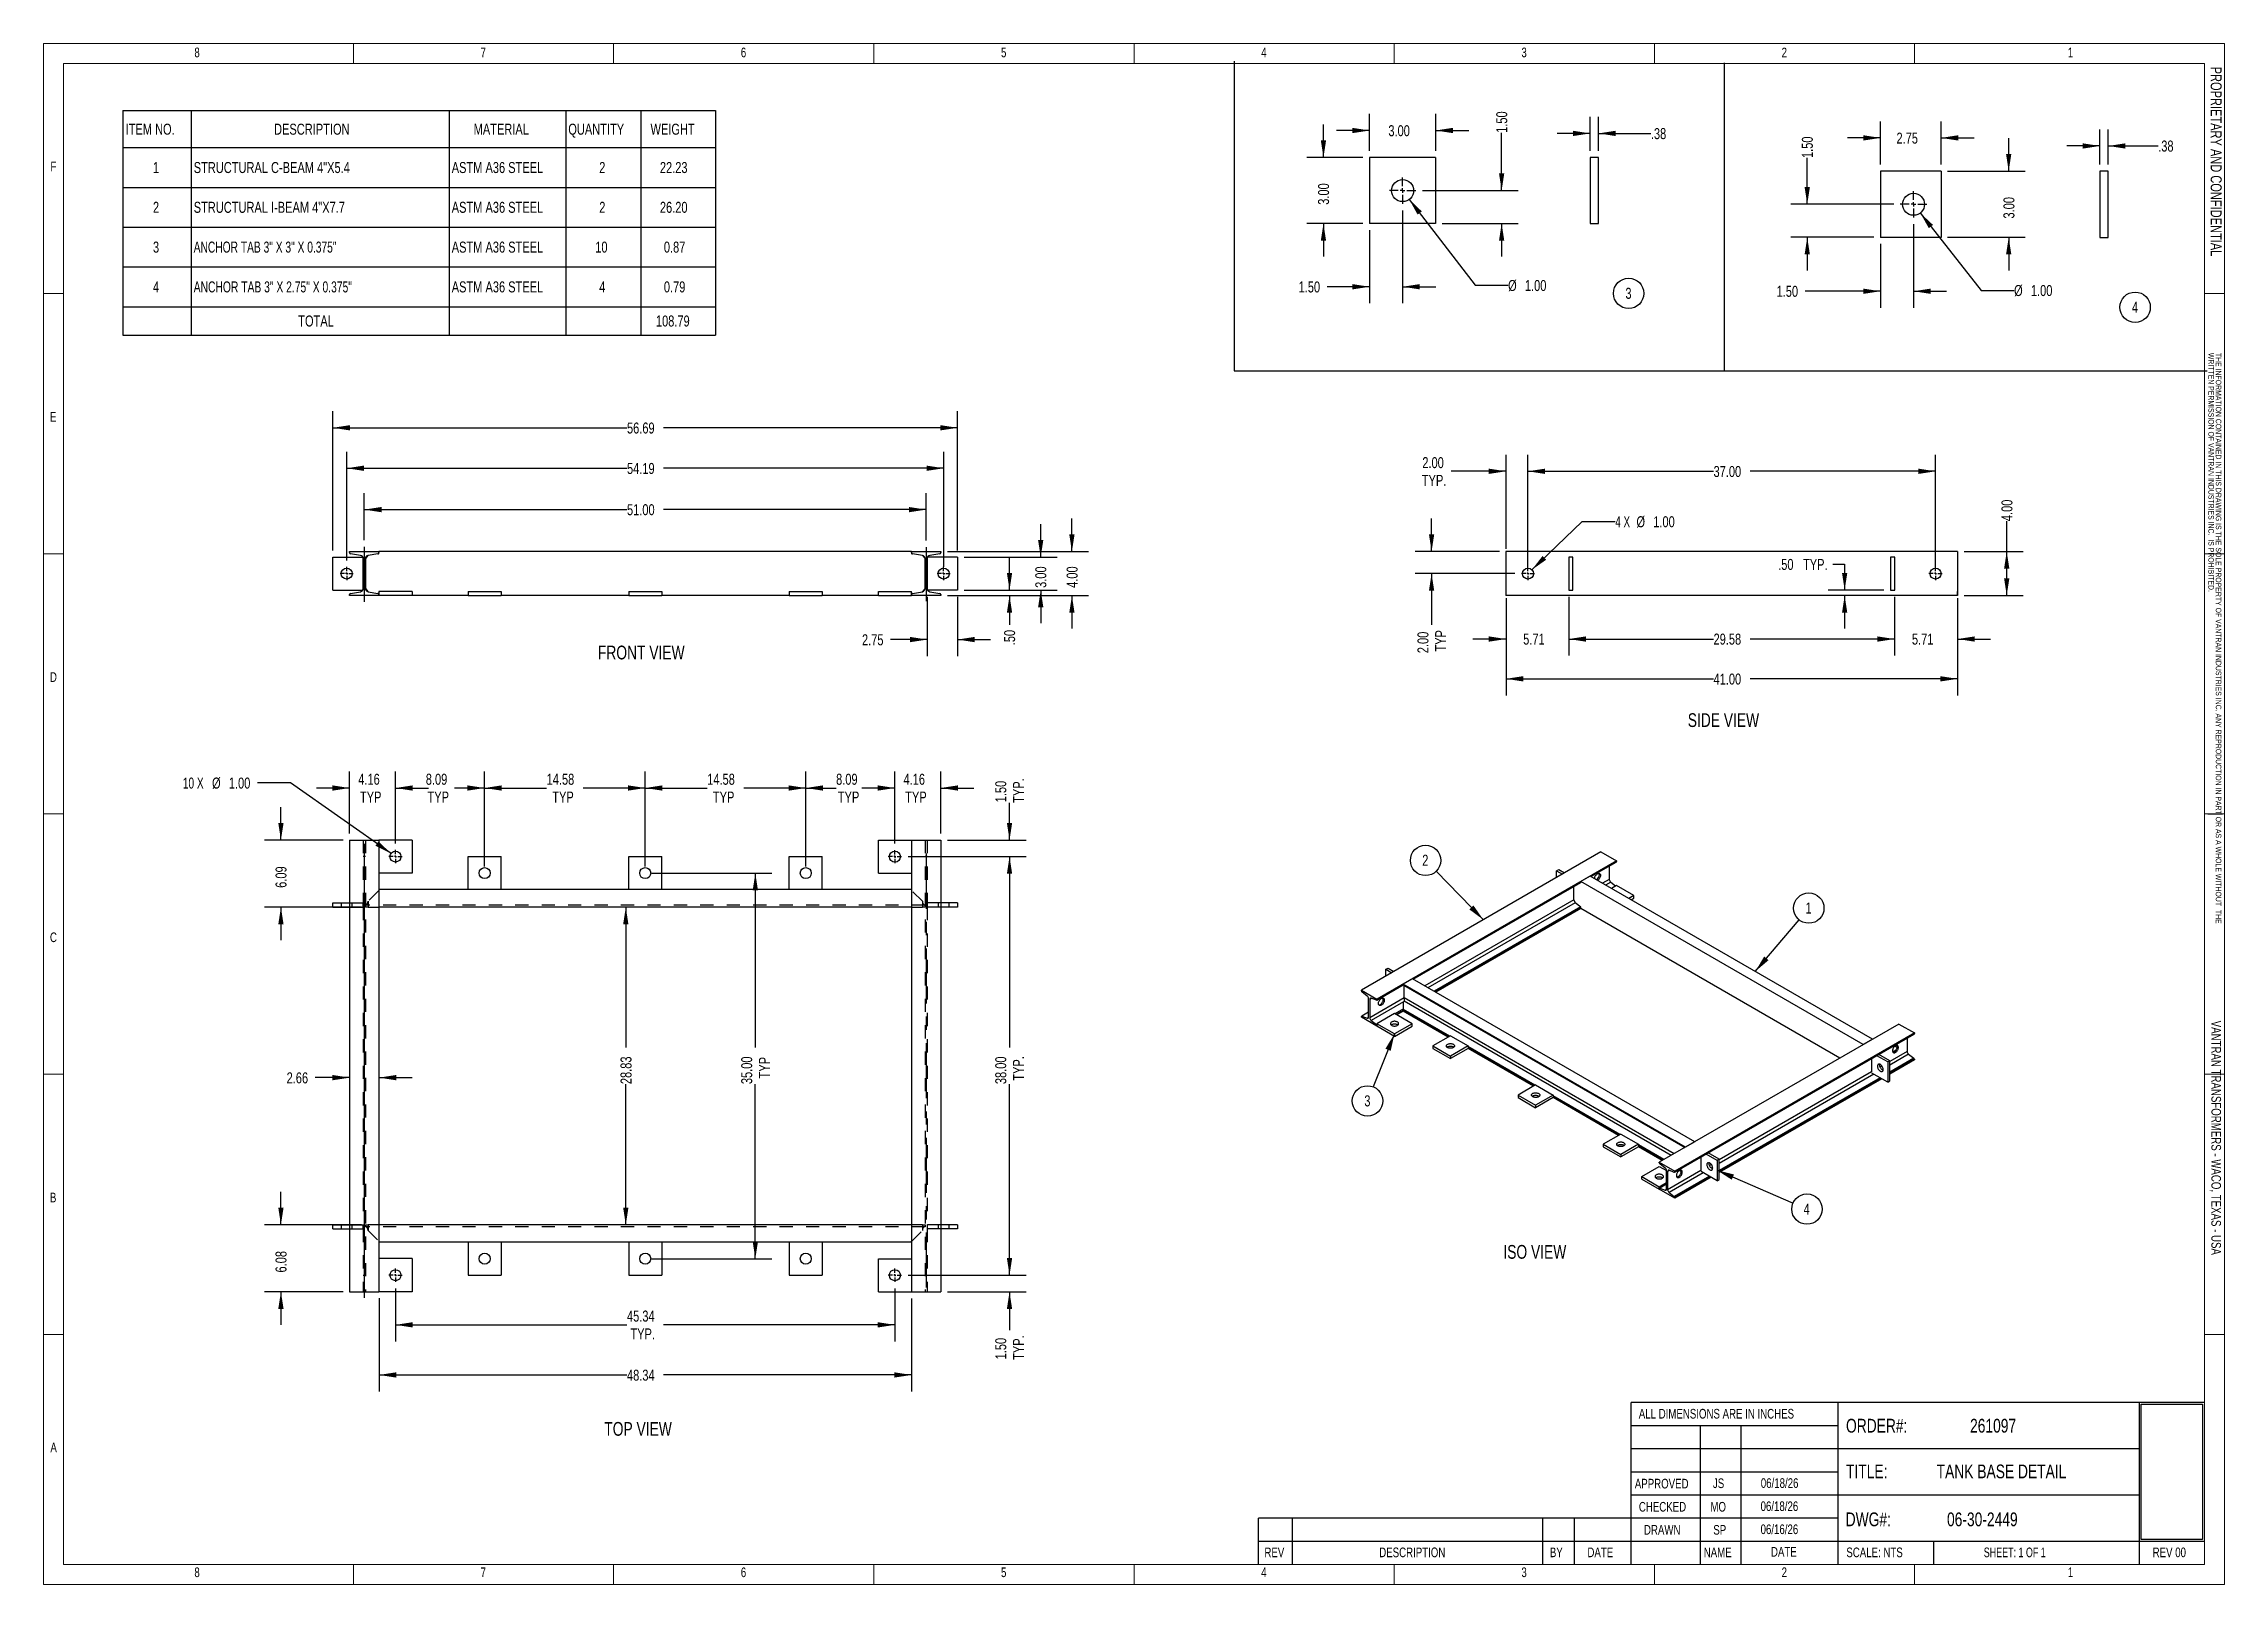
# Model space of a CAD drawing. Header units: inches. Extents: x 0 to 16.5, y 0 to 11.7.
import ezdxf

# ---------------------------------------------------------------- set-up
doc = ezdxf.new("R2010")
doc.units = ezdxf.units.IN
doc.header["$MEASUREMENT"] = 0
doc.linetypes.add('CENTERX2', pattern=[0.8, 0.5, -0.1, 0.1, -0.1])
doc.linetypes.add('HIDDEN', pattern=[0.075, 0.05, -0.025])
doc.layers.add('FORMAT', color=7, linetype='Continuous')
doc.styles.add('SLDTEXTSTYLE0', font='TXT', dxfattribs={"width": 0.75})
doc.styles.add('SLDTEXTSTYLE1', font='TXT', dxfattribs={"width": 0.692308})
doc.styles.add('SLDTEXTSTYLE2', font='TXT', dxfattribs={"width": 0.694444})
doc.styles.add('SLDTEXTSTYLE3', font='TXT', dxfattribs={"width": 0.7})
doc.styles.add('SLDTEXTSTYLE4', font='TXT', dxfattribs={"width": 0.6875})
doc.styles.add('SLDTEXTSTYLE5', font='TXT', dxfattribs={"width": 0.666667})
doc.dimstyles.new('SLDDIMSTYLE0', dxfattribs={"dimtxt": 0.084961, "dimasz": 0.13, "dimexe": 0, "dimexo": 0.0625, "dimgap": 0.02124, "dimtad": 0, "dimlfac": 12, "dimrnd": 1e-09, "dimzin": 4, "dimdsep": 46, "dimtxsty": 'SLDTEXTSTYLE0', "dimsah": 1, "dimcen": 0.09, "dimadec": 0, "dimazin": 1, "dimtfac": 1, "dimtofl": 0, "dimtmove": 0, "dimatfit": 3, "dimfxl": 0, "dimfrac": 2, "dimtolj": 1, "dimtzin": 12, "dimarcsym": 0})
doc.dimstyles.new('SLDDIMSTYLE1', dxfattribs={"dimtxt": 0.084961, "dimasz": 0.13, "dimexe": 0, "dimexo": 0.0625, "dimgap": 0.02124, "dimtad": 0, "dimlfac": 12, "dimrnd": 1e-09, "dimzin": 12, "dimdsep": 46, "dimtxsty": 'SLDTEXTSTYLE0', "dimsah": 1, "dimcen": 0.09, "dimadec": 0, "dimazin": 3, "dimtfac": 1, "dimtofl": 0, "dimtmove": 0, "dimatfit": 3, "dimfxl": 0, "dimfrac": 2, "dimtolj": 1, "dimtzin": 12, "dimarcsym": 0})
doc.dimstyles.new('SLDDIMSTYLE10', dxfattribs={"dimtxt": 0.084961, "dimasz": 0.13, "dimexe": 0, "dimexo": 0.0625, "dimgap": 0.02124, "dimtad": 0, "dimlfac": 6, "dimrnd": 1e-09, "dimzin": 12, "dimdsep": 46, "dimtxsty": 'SLDTEXTSTYLE0', "dimsah": 1, "dimcen": 0.09, "dimadec": 0, "dimazin": 3, "dimtfac": 1, "dimtmove": 0, "dimatfit": 0, "dimfxl": 0, "dimfrac": 2, "dimtolj": 1, "dimtzin": 12, "dimarcsym": 0})
doc.dimstyles.new('SLDDIMSTYLE2', dxfattribs={"dimtxt": 0.084961, "dimasz": 0.13, "dimexe": 0, "dimexo": 0.0625, "dimgap": 0.02124, "dimtad": 0, "dimlfac": 12, "dimrnd": 1e-09, "dimzin": 4, "dimdsep": 46, "dimtxsty": 'SLDTEXTSTYLE0', "dimsah": 1, "dimcen": 0.09, "dimadec": 0, "dimazin": 1, "dimtfac": 1, "dimtmove": 0, "dimatfit": 0, "dimfxl": 0, "dimfrac": 2, "dimtolj": 1, "dimtzin": 12, "dimarcsym": 0})
doc.dimstyles.new('SLDDIMSTYLE3', dxfattribs={"dimtxt": 0.084961, "dimasz": 0.13, "dimexe": 0, "dimexo": 0.0625, "dimgap": 0.02124, "dimtad": 0, "dimlfac": 12, "dimrnd": 1e-09, "dimzin": 12, "dimdsep": 46, "dimtxsty": 'SLDTEXTSTYLE0', "dimsah": 1, "dimcen": 0.09, "dimadec": 0, "dimazin": 3, "dimtfac": 1, "dimtmove": 0, "dimatfit": 0, "dimfxl": 0, "dimfrac": 2, "dimtolj": 1, "dimtzin": 12, "dimarcsym": 0})
doc.dimstyles.new('SLDDIMSTYLE4', dxfattribs={"dimtxt": 0.084961, "dimasz": 0.13, "dimexe": 0, "dimexo": 0.0625, "dimgap": 0.02124, "dimtad": 0, "dimtih": 1, "dimtoh": 1, "dimlfac": 12, "dimrnd": 1e-09, "dimzin": 4, "dimdsep": 46, "dimtxsty": 'SLDTEXTSTYLE0', "dimsah": 1, "dimcen": 0, "dimadec": 0, "dimazin": 1, "dimtfac": 1, "dimtofl": 0, "dimtmove": 0, "dimatfit": 3, "dimfxl": 0, "dimfrac": 2, "dimtolj": 1, "dimtzin": 12, "dimarcsym": 0})
doc.dimstyles.new('SLDDIMSTYLE5', dxfattribs={"dimtxt": 0.18, "dimasz": 0.13, "dimexe": 0, "dimexo": 0.0625, "dimgap": 0, "dimtad": 0, "dimtih": 1, "dimtoh": 1, "dimdec": 0, "dimrnd": 1e-09, "dimzin": 0, "dimdsep": 46, "dimtxsty": 'Standard', "dimsah": 1, "dimcen": 0.09, "dimadec": 0, "dimazin": 0, "dimtfac": 0.13, "dimtdec": 0, "dimtofl": 0, "dimtmove": 0, "dimatfit": 3, "dimfxl": 0, "dimfrac": 2, "dimtolj": 1, "dimtzin": 0, "dimarcsym": 0})
doc.dimstyles.new('SLDDIMSTYLE6', dxfattribs={"dimtxt": 0.084961, "dimasz": 0.13, "dimexe": 0, "dimexo": 0.0625, "dimgap": 0.02124, "dimtad": 0, "dimtih": 1, "dimtoh": 1, "dimlfac": 12, "dimrnd": 1e-09, "dimzin": 4, "dimdsep": 46, "dimtxsty": 'SLDTEXTSTYLE0', "dimsah": 1, "dimcen": 0.09, "dimadec": 0, "dimazin": 1, "dimtfac": 1, "dimtmove": 0, "dimatfit": 0, "dimfxl": 0, "dimfrac": 2, "dimtolj": 1, "dimtzin": 12, "dimarcsym": 0})
doc.dimstyles.new('SLDDIMSTYLE7', dxfattribs={"dimtxt": 0.084961, "dimasz": 0.13, "dimexe": 0, "dimexo": 0.0625, "dimgap": 0.02124, "dimtad": 0, "dimlfac": 12, "dimrnd": 1e-09, "dimzin": 4, "dimdsep": 46, "dimtxsty": 'SLDTEXTSTYLE0', "dimsah": 1, "dimcen": 0.09, "dimadec": 0, "dimazin": 1, "dimtfac": 1, "dimtdec": 3, "dimtmove": 0, "dimatfit": 0, "dimfxl": 0, "dimfrac": 2, "dimtolj": 1, "dimtzin": 12, "dimarcsym": 0})
doc.dimstyles.new('SLDDIMSTYLE8', dxfattribs={"dimtxt": 0.084961, "dimasz": 0.13, "dimexe": 0, "dimexo": 0.0625, "dimgap": 0.02124, "dimtad": 0, "dimlfac": 6, "dimrnd": 1e-09, "dimzin": 4, "dimdsep": 46, "dimtxsty": 'SLDTEXTSTYLE0', "dimsah": 1, "dimcen": 0.09, "dimadec": 0, "dimazin": 1, "dimtfac": 1, "dimtmove": 0, "dimatfit": 0, "dimfxl": 0, "dimfrac": 2, "dimtolj": 1, "dimtzin": 12, "dimarcsym": 0})
doc.dimstyles.new('SLDDIMSTYLE9', dxfattribs={"dimtxt": 0.084961, "dimasz": 0.13, "dimexe": 0, "dimexo": 0.0625, "dimgap": 0.02124, "dimtad": 0, "dimtih": 1, "dimtoh": 1, "dimlfac": 6, "dimrnd": 1e-09, "dimzin": 4, "dimdsep": 46, "dimtxsty": 'SLDTEXTSTYLE0', "dimsah": 1, "dimcen": 0, "dimadec": 0, "dimazin": 1, "dimtfac": 1, "dimtofl": 0, "dimtmove": 0, "dimatfit": 3, "dimfxl": 0, "dimfrac": 2, "dimtolj": 1, "dimtzin": 12, "dimarcsym": 0})
picture_1 = doc.add_image_def('image1.bmp', size_in_pixel=(535, 215))

msp = doc.modelspace()

# ---------------------------------------------------------------- texts
at = {"color": 7, "linetype": 'Continuous', "lineweight": 0}
for s, insert, char_height, attachment_point, style in [('8', (1.17963, 11.64401), 0.07292, 2, 'SLDTEXTSTYLE0'), ('7', (3.34499, 11.64401), 0.07292, 2, 'SLDTEXTSTYLE0'), ('6', (5.31349, 11.64401), 0.07292, 2, 'SLDTEXTSTYLE0'), ('5', (7.282, 11.64401), 0.07292, 2, 'SLDTEXTSTYLE0'), ('4', (9.2505, 11.64401), 0.07292, 2, 'SLDTEXTSTYLE0'), ('3', (11.219, 11.64401), 0.07292, 2, 'SLDTEXTSTYLE0'), ('2', (13.18751, 11.64401), 0.07292, 2, 'SLDTEXTSTYLE0'), ('1', (15.35286, 11.64401), 0.07292, 2, 'SLDTEXTSTYLE0'), ('F', (0.07043, 10.78209), 0.07292, 1, 'SLDTEXTSTYLE0'), ('E', (0.06659, 8.88727), 0.07292, 1, 'SLDTEXTSTYLE0'), ('D', (0.06659, 6.91877), 0.07292, 1, 'SLDTEXTSTYLE0'), ('C', (0.06659, 4.95026), 0.07292, 1, 'SLDTEXTSTYLE0'), ('B', (0.06655, 2.98176), 0.07292, 1, 'SLDTEXTSTYLE0'), ('ORDER#:', (13.65418, 1.27106), 0.104167, 1, 'SLDTEXTSTYLE0'), ('261097', (14.59262, 1.27106), 0.104167, 1, 'SLDTEXTSTYLE0'), ('A', (0.07011, 1.09162), 0.07292, 1, 'SLDTEXTSTYLE0'), ('TITLE:', (13.65418, 0.9253), 0.104167, 1, 'SLDTEXTSTYLE0'), ('TANK BASE DETAIL', (14.33991, 0.9253), 0.1041667, 1, 'SLDTEXTSTYLE0'), ('CHECKED', (12.08715, 0.64228), 0.072917, 1, 'SLDTEXTSTYLE0'), ('MO', (12.62852, 0.64228), 0.072917, 1, 'SLDTEXTSTYLE0'), ('06/18/26', (13.00805, 0.64651), 0.072917, 1, 'SLDTEXTSTYLE0'), ('DWG#:', (13.65164, 0.5628), 0.104167, 1, 'SLDTEXTSTYLE0'), ('06-30-2449', (14.41833, 0.5628), 0.104167, 1, 'SLDTEXTSTYLE0'), ('DRAWN', (12.12577, 0.46792), 0.072917, 1, 'SLDTEXTSTYLE0'), ('SP', (12.65038, 0.46792), 0.072917, 1, 'SLDTEXTSTYLE0'), ('06/16/26', (13.00805, 0.47215), 0.072917, 1, 'SLDTEXTSTYLE0'), ('REV', (9.2544, 0.29734), 0.072917, 1, 'SLDTEXTSTYLE0'), ('DESCRIPTION', (10.12299, 0.29734), 0.0729167, 1, 'SLDTEXTSTYLE0'), ('BY', (11.41394, 0.29734), 0.072917, 1, 'SLDTEXTSTYLE0'), ('DATE', (11.69787, 0.29734), 0.072917, 1, 'SLDTEXTSTYLE0'), ('NAME', (12.57787, 0.29734), 0.072917, 1, 'SLDTEXTSTYLE0'), ('DATE', (13.08664, 0.30157), 0.072917, 1, 'SLDTEXTSTYLE0'), ('SCALE: NTS', (13.65682, 0.29734), 0.072917, 1, 'SLDTEXTSTYLE0'), ('SHEET: 1 OF 1', (14.69639, 0.29734), 0.0729167, 1, 'SLDTEXTSTYLE1'), ('REV 00', (15.97401, 0.29734), 0.072917, 1, 'SLDTEXTSTYLE0'), ('8', (1.17963, 0.14676), 0.07292, 2, 'SLDTEXTSTYLE0'), ('7', (3.34499, 0.14676), 0.07292, 2, 'SLDTEXTSTYLE0'), ('6', (5.31349, 0.14676), 0.07292, 2, 'SLDTEXTSTYLE0'), ('5', (7.282, 0.14676), 0.07292, 2, 'SLDTEXTSTYLE0'), ('4', (9.2505, 0.14676), 0.07292, 2, 'SLDTEXTSTYLE0'), ('3', (11.219, 0.14676), 0.07292, 2, 'SLDTEXTSTYLE0'), ('2', (13.18751, 0.14676), 0.07292, 2, 'SLDTEXTSTYLE0'), ('1', (15.35286, 0.14676), 0.07292, 2, 'SLDTEXTSTYLE0')]:
    msp.add_mtext(s, dxfattribs=dict(at, insert=insert, char_height=char_height, attachment_point=attachment_point, style=style))
at = {"color": 7, "linetype": 'Continuous', "lineweight": 0, "rotation": 270, "style": 'SLDTEXTSTYLE0'}
for s, insert, char_height, attachment_point in [('PROPRIETARY AND CONFIDENTIAL', (16.49631, 11.4998), 0.0833333, 1), ('VANTRAN TRANSFORMERS - WACO, TEXAS - USA', (16.49134, 3.39692), 0.0729167, 2)]:
    msp.add_mtext(s, dxfattribs=dict(at, insert=insert, char_height=char_height, attachment_point=attachment_point))
at = {"layer": 'FORMAT', "attachment_point": 1, "style": 'SLDTEXTSTYLE0'}
for s, insert, char_height in [('FRONT VIEW', (4.21215, 7.1202), 0.104167), ('SIDE VIEW', (12.457, 6.60878), 0.104167), ('ISO VIEW', (11.06223, 2.5862), 0.104167), ('ALL DIMENSIONS ARE IN INCHES', (12.08668, 1.34622), 0.0729167), ('TOP VIEW', (4.26049, 1.24708), 0.104167), ('06/18/26', (13.00966, 0.82151), 0.072917), ('APPROVED', (12.05662, 0.81728), 0.072917), ('JS', (12.64736, 0.82019), 0.072917)]:
    msp.add_mtext(s, dxfattribs=dict(at, insert=insert, char_height=char_height))

# ---------------------------------------------------------------- blocks, each defined once
blk = doc.blocks.new('SW_NOTE_0')
at = {"color": 0, "linetype": 'Continuous', "lineweight": 0, "attachment_point": 1, "rotation": 270, "style": 'SLDTEXTSTYLE0'}
for s, insert, char_height in [('WRITTEN PERMISSION OF VANTRAN INDUSTRIES INC.  IS PROHIBITED.', (-0.002, 0), 0.04167), ('THE INFORMATION CONTAINED IN THIS DRAWING IS THE SOLE PROPERTY OF VANTRAN INDUSTRIES INC. ANY REPRODUCTION IN PART OR AS A WHOLE WITHOUT  THE', (0.054, 0), 0.041667)]:
    blk.add_mtext(s, dxfattribs=dict(at, insert=insert, char_height=char_height))
blk = doc.blocks.new('SW_TABLEANNOTATION_0')
at = {"layer": 'FORMAT', "color": 0}
for p, q in [((0, 0), (0, -0.28)), ((0, 0), (0.515, 0)), ((0.515, 0), (0.515, -0.28)), ((0.515, 0), (2.467, 0)), ((2.467, 0), (2.467, -0.28)), ((2.467, 0), (3.35, 0)), ((3.35, 0), (3.35, -0.28)), ((3.35, 0), (3.917, 0)), ((3.917, 0), (3.917, -0.28)), ((3.917, 0), (4.483, 0)), ((4.483, 0), (4.483, -0.28)), ((0, -0.28), (0, -0.581)), ((0, -0.28), (0.515, -0.28)), ((0.515, -0.28), (0.515, -0.581)), ((0.515, -0.28), (2.467, -0.28)), ((2.467, -0.28), (2.467, -0.581)), ((2.467, -0.28), (3.35, -0.28)), ((3.35, -0.28), (3.35, -0.581)), ((3.35, -0.28), (3.917, -0.28)), ((3.917, -0.28), (3.917, -0.581)), ((3.917, -0.28), (4.483, -0.28)), ((4.483, -0.28), (4.483, -0.581)), ((0, -0.581), (0.515, -0.581)), ((0, -0.581), (0, -0.882)), ((0.515, -0.581), (2.467, -0.581)), ((0.515, -0.581), (0.515, -0.882)), ((2.467, -0.581), (3.35, -0.581)), ((2.467, -0.581), (2.467, -0.882)), ((3.35, -0.581), (3.917, -0.581)), ((3.35, -0.581), (3.35, -0.882)), ((3.917, -0.581), (4.483, -0.581)), ((3.917, -0.581), (3.917, -0.882)), ((4.483, -0.581), (4.483, -0.882)), ((0, -0.882), (0, -1.183)), ((0, -0.882), (0.515, -0.882)), ((0.515, -0.882), (0.515, -1.183)), ((0.515, -0.882), (2.467, -0.882)), ((2.467, -0.882), (2.467, -1.183)), ((2.467, -0.882), (3.35, -0.882)), ((3.35, -0.882), (3.35, -1.183)), ((3.35, -0.882), (3.917, -0.882)), ((3.917, -0.882), (3.917, -1.183)), ((3.917, -0.882), (4.483, -0.882)), ((4.483, -0.882), (4.483, -1.183)), ((0, -1.183), (0, -1.484)), ((0, -1.183), (0.515, -1.183)), ((0.515, -1.183), (0.515, -1.484)), ((0.515, -1.183), (2.467, -1.183)), ((2.467, -1.183), (2.467, -1.484)), ((2.467, -1.183), (3.35, -1.183)), ((3.35, -1.183), (3.35, -1.484)), ((3.35, -1.183), (3.917, -1.183)), ((3.917, -1.183), (3.917, -1.484)), ((3.917, -1.183), (4.483, -1.183)), ((4.483, -1.183), (4.483, -1.484)), ((0, -1.484), (0, -1.698)), ((0, -1.484), (0.515, -1.484)), ((0.515, -1.484), (0.515, -1.698)), ((0.515, -1.484), (2.467, -1.484)), ((2.467, -1.484), (2.467, -1.698)), ((2.467, -1.484), (3.35, -1.484)), ((3.35, -1.484), (3.35, -1.698)), ((3.35, -1.484), (3.917, -1.484)), ((3.917, -1.484), (3.917, -1.698)), ((3.917, -1.484), (4.483, -1.484)), ((4.483, -1.484), (4.483, -1.698)), ((0, -1.698), (0.515, -1.698)), ((0.515, -1.698), (2.467, -1.698)), ((2.467, -1.698), (3.35, -1.698)), ((3.35, -1.698), (3.917, -1.698)), ((3.917, -1.698), (4.483, -1.698))]:
    blk.add_line(p, q, dxfattribs=at)
at = {"layer": 'FORMAT', "color": 0, "attachment_point": 1}
for s, insert, char_height, style in [('ITEM NO.', (0.02, -0.099), 0.0833, 'SLDTEXTSTYLE0'), ('DESCRIPTION', (1.143, -0.099), 0.08333, 'SLDTEXTSTYLE0'), ('MATERIAL', (2.653, -0.099), 0.0833, 'SLDTEXTSTYLE0'), ('QUANTITY', (3.369, -0.099), 0.0833, 'SLDTEXTSTYLE0'), ('WEIGHT', (3.991, -0.099), 0.0833, 'SLDTEXTSTYLE0'), ('1', (0.227, -0.389), 0.0833, 'SLDTEXTSTYLE0'), ('STRUCTURAL C-BEAM 4"X5.4', (0.535, -0.389), 0.08333, 'SLDTEXTSTYLE0'), ('ASTM A36 STEEL', (2.487, -0.389), 0.08333, 'SLDTEXTSTYLE0'), ('2', (3.603, -0.389), 0.0833, 'SLDTEXTSTYLE0'), ('22.23', (4.062, -0.389), 0.0833, 'SLDTEXTSTYLE0'), ('2', (0.227, -0.69), 0.0833, 'SLDTEXTSTYLE0'), ('STRUCTURAL I-BEAM 4"X7.7', (0.535, -0.69), 0.08333, 'SLDTEXTSTYLE0'), ('ASTM A36 STEEL', (2.487, -0.69), 0.08333, 'SLDTEXTSTYLE0'), ('2', (3.603, -0.69), 0.0833, 'SLDTEXTSTYLE0'), ('26.20', (4.062, -0.69), 0.0833, 'SLDTEXTSTYLE0'), ('3', (0.227, -0.991), 0.0833, 'SLDTEXTSTYLE0'), ('ANCHOR TAB 3" X 3" X 0.375"', (0.535, -0.991), 0.08333, 'SLDTEXTSTYLE2'), ('ASTM A36 STEEL', (2.487, -0.991), 0.08333, 'SLDTEXTSTYLE0'), ('10', (3.573, -0.991), 0.0833, 'SLDTEXTSTYLE0'), ('0.87', (4.092, -0.991), 0.0833, 'SLDTEXTSTYLE0'), ('4', (0.227, -1.292), 0.0833, 'SLDTEXTSTYLE0'), ('ANCHOR TAB 3" X 2.75" X 0.375"', (0.535, -1.292), 0.08333, 'SLDTEXTSTYLE3'), ('ASTM A36 STEEL', (2.487, -1.292), 0.08333, 'SLDTEXTSTYLE0'), ('4', (3.603, -1.292), 0.0833, 'SLDTEXTSTYLE0'), ('0.79', (4.092, -1.292), 0.0833, 'SLDTEXTSTYLE0'), ('TOTAL', (1.326, -1.55), 0.0833, 'SLDTEXTSTYLE0'), ('108.79', (4.032, -1.55), 0.0833, 'SLDTEXTSTYLE0')]:
    blk.add_mtext(s, dxfattribs=dict(at, insert=insert, char_height=char_height, style=style))
blk = doc.blocks.new('_D')
at = {"layer": 'FORMAT'}
for p, q in [((6.559, 5.524), (7.451, 5.524)), ((7.326, 5.524), (7.326, 4.079)), ((7.326, 2.357), (7.326, 3.803)), ((6.559, 2.357), (7.451, 2.357))]:
    blk.add_line(p, q, dxfattribs=at)
for points in [[(7.326, 5.524), (7.306, 5.394), (7.346, 5.394)], [(7.326, 2.357), (7.346, 2.487), (7.306, 2.487)]]:
    blk.add_solid(points, dxfattribs=at)
at = {"layer": 'FORMAT', "char_height": 0.0833, "attachment_point": 1, "rotation": 90, "style": 'SLDTEXTSTYLE0'}
for s, insert in [('38.00', (7.218, 3.803)), ('TYP.', (7.352, 3.829))]:
    blk.add_mtext(s, dxfattribs=dict(at, insert=insert))
blk = doc.blocks.new('_D_1')
at = {"layer": 'FORMAT'}
for p, q in [((4.423, 5.142), (4.423, 4.079)), ((4.423, 2.739), (4.423, 3.803))]:
    blk.add_line(p, q, dxfattribs=at)
for points in [[(4.423, 5.142), (4.403, 5.012), (4.443, 5.012)], [(4.423, 2.739), (4.443, 2.869), (4.403, 2.869)]]:
    blk.add_solid(points, dxfattribs=at)
at = {"layer": 'FORMAT', "insert": (4.383, 3.803), "char_height": 0.0833, "attachment_point": 1, "rotation": 90, "style": 'SLDTEXTSTYLE0'}
blk.add_mtext('28.83', dxfattribs=at)
blk = doc.blocks.new('_D_2')
at = {"layer": 'FORMAT'}
for p, q in [((2.681, 2.258), (2.681, 1.857)), ((6.459, 2.257), (6.459, 1.857)), ((2.681, 1.982), (4.432, 1.982)), ((6.459, 1.982), (4.708, 1.982))]:
    blk.add_line(p, q, dxfattribs=at)
for points in [[(2.681, 1.982), (2.811, 1.962), (2.811, 2.002)], [(6.459, 1.982), (6.329, 2.002), (6.329, 1.962)]]:
    blk.add_solid(points, dxfattribs=at)
at = {"layer": 'FORMAT', "char_height": 0.0833, "attachment_point": 1, "style": 'SLDTEXTSTYLE0'}
for s, insert in [('45.34', (4.432, 2.09)), ('TYP.', (4.458, 1.955))]:
    blk.add_mtext(s, dxfattribs=dict(at, insert=insert))
blk = doc.blocks.new('_D_3')
at = {"layer": 'FORMAT'}
for p, q in [((2.556, 2.183), (2.556, 1.478)), ((6.584, 2.182), (6.584, 1.478)), ((2.556, 1.603), (4.432, 1.603)), ((6.584, 1.603), (4.708, 1.603))]:
    blk.add_line(p, q, dxfattribs=at)
for points in [[(2.556, 1.603), (2.686, 1.583), (2.686, 1.623)], [(6.584, 1.603), (6.454, 1.623), (6.454, 1.583)]]:
    blk.add_solid(points, dxfattribs=at)
at = {"layer": 'FORMAT', "insert": (4.432, 1.643), "char_height": 0.0833, "attachment_point": 1, "style": 'SLDTEXTSTYLE0'}
blk.add_mtext('48.34', dxfattribs=at)
blk = doc.blocks.new('_D_4')
at = {"layer": 'FORMAT'}
for p, q in [((7.326, 2.357), (7.326, 2.607)), ((6.559, 2.357), (7.451, 2.357)), ((6.856, 2.232), (7.451, 2.232)), ((7.326, 2.232), (7.326, 1.941))]:
    blk.add_line(p, q, dxfattribs=at)
for points in [[(7.326, 2.357), (7.346, 2.487), (7.306, 2.487)], [(7.326, 2.232), (7.306, 2.102), (7.346, 2.102)]]:
    blk.add_solid(points, dxfattribs=at)
at = {"layer": 'FORMAT', "char_height": 0.0833, "attachment_point": 1, "rotation": 90, "style": 'SLDTEXTSTYLE0'}
for s, insert in [('1.50', (7.218, 1.721)), ('TYP.', (7.352, 1.717))]:
    blk.add_mtext(s, dxfattribs=dict(at, insert=insert))
blk = doc.blocks.new('_D_5')
at = {"layer": 'FORMAT'}
for p, q in [((7.326, 5.649), (7.326, 5.931)), ((6.856, 5.649), (7.451, 5.649)), ((6.559, 5.524), (7.451, 5.524)), ((7.326, 5.524), (7.326, 5.274))]:
    blk.add_line(p, q, dxfattribs=at)
for points in [[(7.326, 5.649), (7.346, 5.779), (7.306, 5.779)], [(7.326, 5.524), (7.306, 5.394), (7.346, 5.394)]]:
    blk.add_solid(points, dxfattribs=at)
at = {"layer": 'FORMAT', "char_height": 0.0833, "attachment_point": 1, "rotation": 90, "style": 'SLDTEXTSTYLE0'}
for s, insert in [('TYP.', (7.352, 5.931)), ('1.50', (7.218, 5.935))]:
    blk.add_mtext(s, dxfattribs=dict(at, insert=insert))
blk = doc.blocks.new('_D_6')
at = {"layer": 'FORMAT'}
for p, q in [((6.459, 5.624), (6.459, 6.168)), ((6.806, 5.699), (6.806, 6.168)), ((6.459, 6.043), (6.209, 6.043)), ((6.806, 6.043), (7.056, 6.043))]:
    blk.add_line(p, q, dxfattribs=at)
for points in [[(6.459, 6.043), (6.329, 6.063), (6.329, 6.023)], [(6.806, 6.043), (6.936, 6.023), (6.936, 6.063)]]:
    blk.add_solid(points, dxfattribs=at)
at = {"layer": 'FORMAT', "char_height": 0.0833, "attachment_point": 1, "style": 'SLDTEXTSTYLE0'}
for s, insert in [('4.16', (6.524, 6.151)), ('TYP', (6.537, 6.016))]:
    blk.add_mtext(s, dxfattribs=dict(at, insert=insert))
blk = doc.blocks.new('_D_7')
at = {"layer": 'FORMAT'}
for p, q in [((2.334, 5.699), (2.334, 6.168)), ((2.681, 5.624), (2.681, 6.168)), ((2.334, 6.043), (2.084, 6.043)), ((2.681, 6.043), (2.931, 6.043))]:
    blk.add_line(p, q, dxfattribs=at)
for points in [[(2.334, 6.043), (2.204, 6.063), (2.204, 6.023)], [(2.681, 6.043), (2.811, 6.023), (2.811, 6.063)]]:
    blk.add_solid(points, dxfattribs=at)
at = {"layer": 'FORMAT', "char_height": 0.0833, "attachment_point": 1, "style": 'SLDTEXTSTYLE0'}
for s, insert in [('4.16', (2.399, 6.151)), ('TYP', (2.412, 6.016))]:
    blk.add_mtext(s, dxfattribs=dict(at, insert=insert))
blk = doc.blocks.new('_D_8')
at = {"layer": 'FORMAT'}
for p, q in [((1.886, 6.082), (1.636, 6.082)), ((2.647, 5.548), (1.886, 6.082))]:
    blk.add_line(p, q, dxfattribs=at)
blk.add_solid([(2.647, 5.548), (2.552, 5.639), (2.529, 5.607)], dxfattribs=at)
at = {"layer": 'FORMAT', "char_height": 0.0833, "attachment_point": 1}
for s, insert, style in [('10 X', (1.072, 6.122), 'SLDTEXTSTYLE4'), ('%%c', (1.293, 6.122), 'SLDTEXTSTYLE0'), ('1.00', (1.42, 6.122), 'SLDTEXTSTYLE0')]:
    blk.add_mtext(s, dxfattribs=dict(at, insert=insert, style=style))
blk = doc.blocks.new('_D_9')
at = {"layer": 'FORMAT'}
for p, q in [((3.355, 5.449), (3.355, 6.168)), ((4.57, 5.449), (4.57, 6.168)), ((3.355, 6.043), (3.824, 6.043)), ((4.57, 6.043), (4.1, 6.043))]:
    blk.add_line(p, q, dxfattribs=at)
for points in [[(3.355, 6.043), (3.485, 6.023), (3.485, 6.063)], [(4.57, 6.043), (4.44, 6.063), (4.44, 6.023)]]:
    blk.add_solid(points, dxfattribs=at)
at = {"layer": 'FORMAT', "char_height": 0.0833, "attachment_point": 1, "style": 'SLDTEXTSTYLE0'}
for s, insert in [('14.58', (3.824, 6.151)), ('TYP', (3.867, 6.016))]:
    blk.add_mtext(s, dxfattribs=dict(at, insert=insert))
blk = doc.blocks.new('_D_10')
at = {"layer": 'FORMAT'}
for p, q in [((4.57, 5.449), (4.57, 6.168)), ((5.785, 5.449), (5.785, 6.168)), ((4.57, 6.043), (5.039, 6.043)), ((5.785, 6.043), (5.315, 6.043))]:
    blk.add_line(p, q, dxfattribs=at)
for points in [[(4.57, 6.043), (4.7, 6.023), (4.7, 6.063)], [(5.785, 6.043), (5.655, 6.063), (5.655, 6.023)]]:
    blk.add_solid(points, dxfattribs=at)
at = {"layer": 'FORMAT', "char_height": 0.0833, "attachment_point": 1, "style": 'SLDTEXTSTYLE0'}
for s, insert in [('14.58', (5.039, 6.151)), ('TYP', (5.082, 6.016))]:
    blk.add_mtext(s, dxfattribs=dict(at, insert=insert))
blk = doc.blocks.new('_D_11')
at = {"layer": 'FORMAT'}
for p, q in [((5.785, 5.449), (5.785, 6.168)), ((6.459, 5.624), (6.459, 6.168)), ((5.785, 6.043), (6.014, 6.043)), ((6.459, 6.043), (6.23, 6.043))]:
    blk.add_line(p, q, dxfattribs=at)
for points in [[(5.785, 6.043), (5.915, 6.023), (5.915, 6.063)], [(6.459, 6.043), (6.329, 6.063), (6.329, 6.023)]]:
    blk.add_solid(points, dxfattribs=at)
at = {"layer": 'FORMAT', "char_height": 0.0833, "attachment_point": 1, "style": 'SLDTEXTSTYLE0'}
for s, insert in [('8.09', (6.014, 6.151)), ('TYP', (6.027, 6.016))]:
    blk.add_mtext(s, dxfattribs=dict(at, insert=insert))
blk = doc.blocks.new('_D_12')
at = {"layer": 'FORMAT'}
for p, q in [((2.681, 5.624), (2.681, 6.168)), ((3.355, 5.449), (3.355, 6.168)), ((2.681, 6.043), (2.91, 6.043)), ((3.355, 6.043), (3.126, 6.043))]:
    blk.add_line(p, q, dxfattribs=at)
for points in [[(2.681, 6.043), (2.811, 6.023), (2.811, 6.063)], [(3.355, 6.043), (3.225, 6.063), (3.225, 6.023)]]:
    blk.add_solid(points, dxfattribs=at)
at = {"layer": 'FORMAT', "char_height": 0.0833, "attachment_point": 1, "style": 'SLDTEXTSTYLE0'}
for s, insert in [('8.09', (2.91, 6.151)), ('TYP', (2.923, 6.016))]:
    blk.add_mtext(s, dxfattribs=dict(at, insert=insert))
blk = doc.blocks.new('_D_13')
at = {"layer": 'FORMAT'}
for p, q in [((4.62, 5.399), (5.528, 5.399)), ((5.403, 5.399), (5.403, 4.079)), ((5.403, 2.482), (5.403, 3.803)), ((4.62, 2.482), (5.528, 2.482))]:
    blk.add_line(p, q, dxfattribs=at)
for points in [[(5.403, 5.399), (5.383, 5.269), (5.423, 5.269)], [(5.403, 2.482), (5.423, 2.612), (5.383, 2.612)]]:
    blk.add_solid(points, dxfattribs=at)
at = {"layer": 'FORMAT', "char_height": 0.0833, "attachment_point": 1, "rotation": 90, "style": 'SLDTEXTSTYLE0'}
for s, insert in [('35.00', (5.296, 3.803)), ('TYP', (5.43, 3.846))]:
    blk.add_mtext(s, dxfattribs=dict(at, insert=insert))
blk = doc.blocks.new('_D_14')
at = {"layer": 'FORMAT'}
for p, q in [((1.814, 5.649), (1.814, 5.899)), ((2.284, 5.649), (1.689, 5.649)), ((2.423, 5.142), (1.689, 5.142)), ((1.814, 5.142), (1.814, 4.892))]:
    blk.add_line(p, q, dxfattribs=at)
for points in [[(1.814, 5.649), (1.834, 5.779), (1.794, 5.779)], [(1.814, 5.142), (1.794, 5.012), (1.834, 5.012)]]:
    blk.add_solid(points, dxfattribs=at)
at = {"layer": 'FORMAT', "insert": (1.773, 5.288), "char_height": 0.0833, "attachment_point": 1, "rotation": 90, "style": 'SLDTEXTSTYLE0'}
blk.add_mtext('6.09', dxfattribs=at)
blk = doc.blocks.new('_D_15')
at = {"layer": 'FORMAT'}
for p, q in [((2.334, 3.852), (2.073, 3.852)), ((2.556, 3.852), (2.806, 3.852))]:
    blk.add_line(p, q, dxfattribs=at)
for points in [[(2.334, 3.852), (2.204, 3.872), (2.204, 3.832)], [(2.556, 3.852), (2.686, 3.832), (2.686, 3.872)]]:
    blk.add_solid(points, dxfattribs=at)
at = {"layer": 'FORMAT', "insert": (1.857, 3.892), "char_height": 0.0833, "attachment_point": 1, "style": 'SLDTEXTSTYLE0'}
blk.add_mtext('2.66', dxfattribs=at)
blk = doc.blocks.new('_D_16')
at = {"layer": 'FORMAT'}
for p, q in [((1.814, 2.739), (1.814, 2.989)), ((2.423, 2.739), (1.689, 2.739)), ((2.284, 2.233), (1.689, 2.233)), ((1.814, 2.233), (1.814, 1.983))]:
    blk.add_line(p, q, dxfattribs=at)
for points in [[(1.814, 2.739), (1.834, 2.869), (1.794, 2.869)], [(1.814, 2.233), (1.794, 2.103), (1.834, 2.103)]]:
    blk.add_solid(points, dxfattribs=at)
at = {"layer": 'FORMAT', "insert": (1.773, 2.378), "char_height": 0.0833, "attachment_point": 1, "rotation": 90, "style": 'SLDTEXTSTYLE0'}
blk.add_mtext('6.08', dxfattribs=at)
blk = doc.blocks.new('SW_CENTERMARKSYMBOL_0')
at = {"layer": 'FORMAT', "color": 0}
for p, q in [((-0.017, 0), (-0.05, 0)), ((0, 0), (-0.008, 0)), ((0, 0.017), (0, 0.05)), ((0, 0), (0, 0.008)), ((0, 0), (0, -0.008)), ((0, 0), (0.008, 0)), ((0.017, 0), (0.05, 0)), ((0, -0.017), (0, -0.05))]:
    blk.add_line(p, q, dxfattribs=at)
blk = doc.blocks.new('SW_CENTERMARKSYMBOL_1')
at = {"layer": 'FORMAT', "color": 0}
for p, q in [((-0.017, 0), (-0.05, 0)), ((0, 0), (-0.008, 0)), ((0, 0.017), (0, 0.05)), ((0, 0), (0, 0.008)), ((0, 0), (0, -0.008)), ((0, 0), (0.008, 0)), ((0.017, 0), (0.05, 0)), ((0, -0.017), (0, -0.05))]:
    blk.add_line(p, q, dxfattribs=at)
blk = doc.blocks.new('SW_CENTERMARKSYMBOL_2')
at = {"layer": 'FORMAT', "color": 0}
for p, q in [((-0.017, 0), (-0.05, 0)), ((0, 0), (-0.008, 0)), ((0, 0.017), (0, 0.05)), ((0, 0), (0, 0.008)), ((0, 0), (0, -0.008)), ((0, 0), (0.008, 0)), ((0.017, 0), (0.05, 0)), ((0, -0.017), (0, -0.05))]:
    blk.add_line(p, q, dxfattribs=at)
blk = doc.blocks.new('SW_CENTERMARKSYMBOL_3')
at = {"layer": 'FORMAT', "color": 0}
for p, q in [((-0.017, 0), (-0.05, 0)), ((0, 0), (-0.008, 0)), ((0, 0.017), (0, 0.05)), ((0, 0), (0, 0.008)), ((0, 0), (0, -0.008)), ((0, 0), (0.008, 0)), ((0.017, 0), (0.05, 0)), ((0, -0.017), (0, -0.05))]:
    blk.add_line(p, q, dxfattribs=at)
blk = doc.blocks.new('_D_17')
at = {"layer": 'FORMAT'}
for p, q in [((2.207, 7.84), (2.207, 8.893)), ((2.207, 8.768), (4.432, 8.768)), ((6.932, 8.768), (4.708, 8.768)), ((6.932, 7.84), (6.932, 8.893))]:
    blk.add_line(p, q, dxfattribs=at)
for points in [[(2.207, 8.768), (2.337, 8.748), (2.337, 8.788)], [(6.932, 8.768), (6.802, 8.788), (6.802, 8.748)]]:
    blk.add_solid(points, dxfattribs=at)
at = {"layer": 'FORMAT', "insert": (4.432, 8.808), "char_height": 0.0833, "attachment_point": 1, "style": 'SLDTEXTSTYLE0'}
blk.add_mtext('56.69', dxfattribs=at)
blk = doc.blocks.new('_D_18')
at = {"layer": 'FORMAT'}
for p, q in [((2.445, 7.918), (2.445, 8.274)), ((6.695, 7.916), (6.695, 8.274)), ((2.445, 8.149), (4.432, 8.149)), ((6.695, 8.149), (4.708, 8.149))]:
    blk.add_line(p, q, dxfattribs=at)
for points in [[(2.445, 8.149), (2.575, 8.129), (2.575, 8.169)], [(6.695, 8.149), (6.565, 8.169), (6.565, 8.129)]]:
    blk.add_solid(points, dxfattribs=at)
at = {"layer": 'FORMAT', "insert": (4.432, 8.19), "char_height": 0.0833, "attachment_point": 1, "style": 'SLDTEXTSTYLE0'}
blk.add_mtext('51.00', dxfattribs=at)
blk = doc.blocks.new('_D_19')
at = {"layer": 'FORMAT'}
for p, q in [((7.798, 7.832), (7.798, 8.082)), ((6.856, 7.832), (7.923, 7.832)), ((6.856, 7.499), (7.923, 7.499)), ((7.798, 7.499), (7.798, 7.249))]:
    blk.add_line(p, q, dxfattribs=at)
for points in [[(7.798, 7.832), (7.818, 7.962), (7.778, 7.962)], [(7.798, 7.499), (7.778, 7.369), (7.818, 7.369)]]:
    blk.add_solid(points, dxfattribs=at)
at = {"layer": 'FORMAT', "insert": (7.758, 7.557), "char_height": 0.0833, "attachment_point": 1, "rotation": 90, "style": 'SLDTEXTSTYLE0'}
blk.add_mtext('4.00', dxfattribs=at)
blk = doc.blocks.new('_D_20')
at = {"layer": 'FORMAT'}
for p, q in [((2.312, 7.765), (2.312, 8.587)), ((6.828, 7.715), (6.828, 8.587)), ((2.312, 8.462), (4.432, 8.462)), ((6.828, 8.462), (4.708, 8.462))]:
    blk.add_line(p, q, dxfattribs=at)
for points in [[(2.312, 8.462), (2.442, 8.442), (2.442, 8.482)], [(6.828, 8.462), (6.698, 8.482), (6.698, 8.442)]]:
    blk.add_solid(points, dxfattribs=at)
at = {"layer": 'FORMAT', "insert": (4.432, 8.502), "char_height": 0.0833, "attachment_point": 1, "style": 'SLDTEXTSTYLE0'}
blk.add_mtext('54.19', dxfattribs=at)
blk = doc.blocks.new('_D_21')
at = {"layer": 'FORMAT'}
for p, q in [((7.562, 7.79), (7.562, 8.04)), ((6.982, 7.79), (7.687, 7.79)), ((6.982, 7.54), (7.687, 7.54)), ((7.562, 7.54), (7.562, 7.29))]:
    blk.add_line(p, q, dxfattribs=at)
for points in [[(7.562, 7.79), (7.582, 7.92), (7.542, 7.92)], [(7.562, 7.54), (7.542, 7.41), (7.582, 7.41)]]:
    blk.add_solid(points, dxfattribs=at)
at = {"layer": 'FORMAT', "insert": (7.521, 7.557), "char_height": 0.0833, "attachment_point": 1, "rotation": 90, "style": 'SLDTEXTSTYLE0'}
blk.add_mtext('3.00', dxfattribs=at)
blk = doc.blocks.new('_D_22')
at = {"layer": 'FORMAT'}
for p, q in [((6.703, 7.49), (6.703, 7.041)), ((6.932, 7.49), (6.932, 7.041)), ((6.703, 7.166), (6.425, 7.166)), ((6.932, 7.166), (7.182, 7.166))]:
    blk.add_line(p, q, dxfattribs=at)
for points in [[(6.703, 7.166), (6.573, 7.186), (6.573, 7.146)], [(6.932, 7.166), (7.062, 7.146), (7.062, 7.186)]]:
    blk.add_solid(points, dxfattribs=at)
at = {"layer": 'FORMAT', "insert": (6.21, 7.206), "char_height": 0.0833, "attachment_point": 1, "style": 'SLDTEXTSTYLE0'}
blk.add_mtext('2.75', dxfattribs=at)
blk = doc.blocks.new('_D_23')
at = {"layer": 'FORMAT'}
for p, q in [((7.326, 7.54), (7.326, 7.79)), ((6.856, 7.499), (7.451, 7.499)), ((6.982, 7.54), (7.451, 7.54)), ((7.326, 7.499), (7.326, 7.278))]:
    blk.add_line(p, q, dxfattribs=at)
for points in [[(7.326, 7.54), (7.346, 7.67), (7.306, 7.67)], [(7.326, 7.499), (7.306, 7.369), (7.346, 7.369)]]:
    blk.add_solid(points, dxfattribs=at)
at = {"layer": 'FORMAT', "insert": (7.285, 7.123), "char_height": 0.0833, "attachment_point": 1, "rotation": 90, "style": 'SLDTEXTSTYLE0'}
blk.add_mtext('.50', dxfattribs=at)
blk = doc.blocks.new('SW_CENTERMARKSYMBOL_4')
at = {"layer": 'FORMAT', "color": 0}
for p, q in [((-0.017, 0), (-0.05, 0)), ((0, 0), (-0.008, 0)), ((0, 0), (-0.008, 0)), ((0, 0.017), (0, 0.05)), ((0, 0), (0, 0.008)), ((0, 0), (0, 0.008)), ((0, 0), (0, -0.008)), ((0, 0), (0.008, 0)), ((0, 0), (0, -0.008)), ((0, 0), (0.008, 0)), ((0.017, 0), (0.05, 0)), ((0, -0.017), (0, -0.05))]:
    blk.add_line(p, q, dxfattribs=at)
blk = doc.blocks.new('SW_CENTERMARKSYMBOL_5')
at = {"layer": 'FORMAT', "color": 0}
for p, q in [((-0.017, 0), (-0.05, 0)), ((0, 0), (-0.008, 0)), ((0, 0.017), (0, 0.05)), ((0, 0), (0, 0.008)), ((0, 0), (0, -0.008)), ((0, 0), (0.008, 0)), ((0.017, 0), (0.05, 0)), ((0, -0.017), (0, -0.05))]:
    blk.add_line(p, q, dxfattribs=at)
blk = doc.blocks.new('SW_NOTE_0_1')
at = {"layer": 'FORMAT', "color": 0}
blk.add_circle((0.074, 0.088), 0.115, dxfattribs=at)
at = {"layer": 'FORMAT', "color": 0, "insert": (0.072, 0.13), "char_height": 0.0833, "attachment_point": 2, "style": 'SLDTEXTSTYLE0'}
blk.add_mtext('1', dxfattribs=at)
blk = doc.blocks.new('SW_NOTE_0_2')
at = {"layer": 'FORMAT', "color": 0}
blk.add_circle((-0.08, 0.082), 0.115, dxfattribs=at)
at = {"layer": 'FORMAT', "color": 0, "insert": (-0.082, 0.125), "char_height": 0.0833, "attachment_point": 2, "style": 'SLDTEXTSTYLE0'}
blk.add_mtext('2', dxfattribs=at)
blk = doc.blocks.new('SW_NOTE_0_3')
at = {"layer": 'FORMAT', "color": 0}
blk.add_circle((0.105, -0.045), 0.115, dxfattribs=at)
at = {"layer": 'FORMAT', "color": 0, "insert": (0.103, -0.003), "char_height": 0.0833, "attachment_point": 2, "style": 'SLDTEXTSTYLE0'}
blk.add_mtext('4', dxfattribs=at)
blk = doc.blocks.new('SW_NOTE_0_4')
at = {"layer": 'FORMAT', "color": 0}
blk.add_circle((-0.043, -0.106), 0.115, dxfattribs=at)
at = {"layer": 'FORMAT', "color": 0, "insert": (-0.044, -0.064), "char_height": 0.0833, "attachment_point": 2, "style": 'SLDTEXTSTYLE0'}
blk.add_mtext('3', dxfattribs=at)
blk = doc.blocks.new('_D_24')
at = {"layer": 'FORMAT'}
for p, q in [((11.082, 7.478), (11.082, 7.045)), ((11.557, 7.49), (11.557, 7.045)), ((11.082, 7.17), (10.832, 7.17)), ((11.557, 7.17), (11.807, 7.17))]:
    blk.add_line(p, q, dxfattribs=at)
for points in [[(11.082, 7.17), (10.952, 7.19), (10.952, 7.15)], [(11.557, 7.17), (11.687, 7.15), (11.687, 7.19)]]:
    blk.add_solid(points, dxfattribs=at)
at = {"layer": 'FORMAT', "insert": (11.212, 7.211), "char_height": 0.0833, "attachment_point": 1, "style": 'SLDTEXTSTYLE0'}
blk.add_mtext('5.71', dxfattribs=at)
blk = doc.blocks.new('_D_25')
at = {"layer": 'FORMAT'}
for p, q in [((11.082, 7.478), (11.082, 6.744)), ((14.498, 7.478), (14.498, 6.744)), ((11.082, 6.869), (12.652, 6.869)), ((14.498, 6.869), (12.928, 6.869))]:
    blk.add_line(p, q, dxfattribs=at)
for points in [[(11.082, 6.869), (11.212, 6.849), (11.212, 6.889)], [(14.498, 6.869), (14.368, 6.889), (14.368, 6.849)]]:
    blk.add_solid(points, dxfattribs=at)
at = {"layer": 'FORMAT', "insert": (12.652, 6.909), "char_height": 0.0833, "attachment_point": 1, "style": 'SLDTEXTSTYLE0'}
blk.add_mtext('41.00', dxfattribs=at)
blk = doc.blocks.new('_D_26')
at = {"layer": 'FORMAT'}
for p, q in [((13.554, 7.736), (13.644, 7.736)), ((13.644, 7.736), (13.644, 7.54)), ((13.941, 7.54), (13.519, 7.54)), ((13.644, 7.499), (13.644, 7.249))]:
    blk.add_line(p, q, dxfattribs=at)
for points in [[(13.644, 7.54), (13.664, 7.67), (13.624, 7.67)], [(13.644, 7.499), (13.624, 7.369), (13.664, 7.369)]]:
    blk.add_solid(points, dxfattribs=at)
at = {"layer": 'FORMAT', "char_height": 0.0833, "attachment_point": 1, "style": 'SLDTEXTSTYLE0'}
for s, insert in [('.50', (13.141, 7.776)), ('TYP.', (13.329, 7.776))]:
    blk.add_mtext(s, dxfattribs=dict(at, insert=insert))
blk = doc.blocks.new('_D_27')
at = {"layer": 'FORMAT'}
for p, q in [((11.248, 7.715), (11.248, 8.564)), ((11.248, 8.439), (12.652, 8.439)), ((14.332, 8.439), (12.928, 8.439)), ((14.332, 7.715), (14.332, 8.564))]:
    blk.add_line(p, q, dxfattribs=at)
for points in [[(11.248, 8.439), (11.378, 8.419), (11.378, 8.459)], [(14.332, 8.439), (14.202, 8.459), (14.202, 8.419)]]:
    blk.add_solid(points, dxfattribs=at)
at = {"layer": 'FORMAT', "insert": (12.652, 8.479), "char_height": 0.0833, "attachment_point": 1, "style": 'SLDTEXTSTYLE0'}
blk.add_mtext('37.00', dxfattribs=at)
blk = doc.blocks.new('_D_28')
at = {"layer": 'FORMAT'}
for p, q in [((11.082, 8.439), (10.668, 8.439)), ((11.082, 7.852), (11.082, 8.564)), ((11.248, 7.715), (11.248, 8.564)), ((11.248, 8.439), (11.498, 8.439))]:
    blk.add_line(p, q, dxfattribs=at)
for points in [[(11.082, 8.439), (10.952, 8.459), (10.952, 8.419)], [(11.248, 8.439), (11.378, 8.419), (11.378, 8.459)]]:
    blk.add_solid(points, dxfattribs=at)
at = {"layer": 'FORMAT', "char_height": 0.0833, "attachment_point": 1, "style": 'SLDTEXTSTYLE0'}
for s, insert in [('2.00', (10.449, 8.546)), ('TYP.', (10.445, 8.412))]:
    blk.add_mtext(s, dxfattribs=dict(at, insert=insert))
blk = doc.blocks.new('_D_29')
at = {"layer": 'FORMAT'}
for p, q in [((14.87, 7.832), (14.87, 8.062)), ((14.549, 7.832), (14.995, 7.832)), ((14.87, 7.499), (14.87, 7.832)), ((14.549, 7.499), (14.995, 7.499))]:
    blk.add_line(p, q, dxfattribs=at)
for points in [[(14.87, 7.832), (14.85, 7.702), (14.89, 7.702)], [(14.87, 7.499), (14.89, 7.629), (14.85, 7.629)]]:
    blk.add_solid(points, dxfattribs=at)
at = {"layer": 'FORMAT', "insert": (14.83, 8.062), "char_height": 0.0833, "attachment_point": 1, "rotation": 90, "style": 'SLDTEXTSTYLE0'}
blk.add_mtext('4.00', dxfattribs=at)
blk = doc.blocks.new('_D_30')
at = {"layer": 'FORMAT'}
for p, q in [((10.519, 7.832), (10.519, 8.082)), ((11.032, 7.832), (10.394, 7.832)), ((11.148, 7.665), (10.394, 7.665)), ((10.519, 7.665), (10.519, 7.278))]:
    blk.add_line(p, q, dxfattribs=at)
for points in [[(10.519, 7.832), (10.539, 7.962), (10.499, 7.962)], [(10.519, 7.665), (10.499, 7.535), (10.539, 7.535)]]:
    blk.add_solid(points, dxfattribs=at)
at = {"layer": 'FORMAT', "char_height": 0.0833, "attachment_point": 1, "rotation": 90, "style": 'SLDTEXTSTYLE0'}
for s, insert in [('2.00', (10.412, 7.063)), ('TYP', (10.546, 7.075))]:
    blk.add_mtext(s, dxfattribs=dict(at, insert=insert))
blk = doc.blocks.new('_D_31')
at = {"layer": 'FORMAT'}
for p, q in [((11.278, 7.694), (11.659, 8.059)), ((11.659, 8.059), (11.909, 8.059))]:
    blk.add_line(p, q, dxfattribs=at)
blk.add_solid([(11.278, 7.694), (11.386, 7.77), (11.358, 7.798)], dxfattribs=at)
at = {"layer": 'FORMAT', "char_height": 0.0833, "attachment_point": 1}
for s, insert, style in [('4 X', (11.909, 8.099), 'SLDTEXTSTYLE5'), ('%%c', (12.069, 8.099), 'SLDTEXTSTYLE0'), ('1.00', (12.196, 8.099), 'SLDTEXTSTYLE0')]:
    blk.add_mtext(s, dxfattribs=dict(at, insert=insert, style=style))
blk = doc.blocks.new('_D_32')
at = {"layer": 'FORMAT'}
for p, q in [((14.022, 7.49), (14.022, 7.045)), ((14.498, 7.478), (14.498, 7.045)), ((14.022, 7.17), (13.772, 7.17)), ((14.498, 7.17), (14.748, 7.17))]:
    blk.add_line(p, q, dxfattribs=at)
for points in [[(14.022, 7.17), (13.892, 7.19), (13.892, 7.15)], [(14.498, 7.17), (14.628, 7.15), (14.628, 7.19)]]:
    blk.add_solid(points, dxfattribs=at)
at = {"layer": 'FORMAT', "insert": (14.153, 7.211), "char_height": 0.0833, "attachment_point": 1, "style": 'SLDTEXTSTYLE0'}
blk.add_mtext('5.71', dxfattribs=at)
blk = doc.blocks.new('_D_33')
at = {"layer": 'FORMAT'}
for p, q in [((11.557, 7.49), (11.557, 7.045)), ((14.022, 7.49), (14.022, 7.045)), ((11.557, 7.17), (12.652, 7.17)), ((14.022, 7.17), (12.928, 7.17))]:
    blk.add_line(p, q, dxfattribs=at)
for points in [[(11.557, 7.17), (11.687, 7.15), (11.687, 7.19)], [(14.022, 7.17), (13.892, 7.19), (13.892, 7.15)]]:
    blk.add_solid(points, dxfattribs=at)
at = {"layer": 'FORMAT', "insert": (12.652, 7.211), "char_height": 0.0833, "attachment_point": 1, "style": 'SLDTEXTSTYLE0'}
blk.add_mtext('29.58', dxfattribs=at)
blk = doc.blocks.new('SW_CENTERMARKSYMBOL_6')
at = {"layer": 'FORMAT', "color": 0}
for p, q in [((-0.017, 0), (-0.05, 0)), ((0, 0), (-0.008, 0)), ((0, 0.017), (0, 0.05)), ((0, 0), (0, 0.008)), ((0, 0), (0, -0.008)), ((0, 0), (0.008, 0)), ((0.017, 0), (0.05, 0)), ((0, -0.017), (0, -0.05))]:
    blk.add_line(p, q, dxfattribs=at)
blk = doc.blocks.new('SW_CENTERMARKSYMBOL_7')
at = {"layer": 'FORMAT', "color": 0}
for p, q in [((-0.017, 0), (-0.05, 0)), ((0, 0), (-0.008, 0)), ((0, 0.017), (0, 0.05)), ((0, 0), (0, 0.008)), ((0, 0), (0, -0.008)), ((0, 0), (0.008, 0)), ((0.017, 0), (0.05, 0)), ((0, -0.017), (0, -0.05))]:
    blk.add_line(p, q, dxfattribs=at)
blk = doc.blocks.new('_D_34')
at = {"layer": 'FORMAT'}
for p, q in [((9.701, 10.813), (9.701, 11.063)), ((10, 10.813), (9.576, 10.813)), ((10, 10.313), (9.576, 10.313)), ((9.701, 10.313), (9.701, 10.063))]:
    blk.add_line(p, q, dxfattribs=at)
for points in [[(9.701, 10.813), (9.721, 10.943), (9.681, 10.943)], [(9.701, 10.313), (9.681, 10.183), (9.721, 10.183)]]:
    blk.add_solid(points, dxfattribs=at)
at = {"layer": 'FORMAT', "insert": (9.66, 10.455), "char_height": 0.0833, "attachment_point": 1, "rotation": 90, "style": 'SLDTEXTSTYLE0'}
blk.add_mtext('3.00', dxfattribs=at)
blk = doc.blocks.new('_D_35')
at = {"layer": 'FORMAT'}
for p, q in [((10.05, 10.863), (10.05, 11.142)), ((10.55, 10.863), (10.55, 11.142)), ((10.05, 11.017), (9.8, 11.017)), ((10.55, 11.017), (10.8, 11.017))]:
    blk.add_line(p, q, dxfattribs=at)
for points in [[(10.05, 11.017), (9.92, 11.037), (9.92, 10.997)], [(10.55, 11.017), (10.68, 10.997), (10.68, 11.037)]]:
    blk.add_solid(points, dxfattribs=at)
at = {"layer": 'FORMAT', "insert": (10.192, 11.057), "char_height": 0.0833, "attachment_point": 1, "style": 'SLDTEXTSTYLE0'}
blk.add_mtext('3.00', dxfattribs=at)
blk = doc.blocks.new('_D_36')
at = {"layer": 'FORMAT'}
for p, q in [((10.35, 10.496), (10.848, 9.846)), ((10.848, 9.846), (11.098, 9.846))]:
    blk.add_line(p, q, dxfattribs=at)
blk.add_solid([(10.35, 10.496), (10.413, 10.381), (10.445, 10.405)], dxfattribs=at)
at = {"layer": 'FORMAT', "char_height": 0.0833, "attachment_point": 1, "style": 'SLDTEXTSTYLE0'}
for s, insert in [('%%c', (11.098, 9.886)), ('1.00', (11.225, 9.886))]:
    blk.add_mtext(s, dxfattribs=dict(at, insert=insert))
blk = doc.blocks.new('_D_37')
at = {"layer": 'FORMAT'}
for p, q in [((11.049, 10.563), (11.049, 10.999)), ((10.45, 10.563), (11.174, 10.563)), ((10.6, 10.313), (11.174, 10.313)), ((11.049, 10.313), (11.049, 10.063))]:
    blk.add_line(p, q, dxfattribs=at)
for points in [[(11.049, 10.563), (11.069, 10.693), (11.029, 10.693)], [(11.049, 10.313), (11.029, 10.183), (11.069, 10.183)]]:
    blk.add_solid(points, dxfattribs=at)
at = {"layer": 'FORMAT', "insert": (11.008, 10.999), "char_height": 0.0833, "attachment_point": 1, "rotation": 90, "style": 'SLDTEXTSTYLE0'}
blk.add_mtext('1.50', dxfattribs=at)
blk = doc.blocks.new('_D_38')
at = {"layer": 'FORMAT'}
for p, q in [((10.3, 10.413), (10.3, 9.71)), ((10.05, 10.263), (10.05, 9.71)), ((10.05, 9.835), (9.728, 9.835)), ((10.3, 9.835), (10.55, 9.835))]:
    blk.add_line(p, q, dxfattribs=at)
for points in [[(10.05, 9.835), (9.92, 9.855), (9.92, 9.815)], [(10.3, 9.835), (10.43, 9.815), (10.43, 9.855)]]:
    blk.add_solid(points, dxfattribs=at)
at = {"layer": 'FORMAT', "insert": (9.513, 9.875), "char_height": 0.0833, "attachment_point": 1, "style": 'SLDTEXTSTYLE0'}
blk.add_mtext('1.50', dxfattribs=at)
blk = doc.blocks.new('SW_NOTE_0_5')
at = {"layer": 'FORMAT', "color": 0}
blk.add_circle((0.03, 0.065), 0.115, dxfattribs=at)
at = {"layer": 'FORMAT', "color": 0, "insert": (0.029, 0.107), "char_height": 0.0833, "attachment_point": 2, "style": 'SLDTEXTSTYLE0'}
blk.add_mtext('3', dxfattribs=at)
blk = doc.blocks.new('SW_CENTERMARKSYMBOL_8')
at = {"layer": 'FORMAT', "color": 0}
for p, q in [((-0.033, 0), (-0.1, 0)), ((0, 0), (-0.017, 0)), ((0, 0.033), (0, 0.1)), ((0, 0), (0, 0.017)), ((0, 0), (0, -0.017)), ((0, 0), (0.017, 0)), ((0.033, 0), (0.1, 0)), ((0, -0.033), (0, -0.1))]:
    blk.add_line(p, q, dxfattribs=at)
blk = doc.blocks.new('_D_39')
at = {"layer": 'FORMAT'}
for p, q in [((13.915, 10.759), (13.915, 11.086)), ((14.373, 10.759), (14.373, 11.086)), ((13.915, 10.961), (13.665, 10.961)), ((14.373, 10.961), (14.623, 10.961))]:
    blk.add_line(p, q, dxfattribs=at)
for points in [[(13.915, 10.961), (13.785, 10.981), (13.785, 10.941)], [(14.373, 10.961), (14.503, 10.941), (14.503, 10.981)]]:
    blk.add_solid(points, dxfattribs=at)
at = {"layer": 'FORMAT', "insert": (14.036, 11.001), "char_height": 0.0833, "attachment_point": 1, "style": 'SLDTEXTSTYLE0'}
blk.add_mtext('2.75', dxfattribs=at)
blk = doc.blocks.new('_D_40')
at = {"layer": 'FORMAT'}
for p, q in [((14.885, 10.709), (14.885, 10.959)), ((14.423, 10.709), (15.01, 10.709)), ((14.423, 10.209), (15.01, 10.209)), ((14.885, 10.209), (14.885, 9.959))]:
    blk.add_line(p, q, dxfattribs=at)
for points in [[(14.885, 10.709), (14.905, 10.839), (14.865, 10.839)], [(14.885, 10.209), (14.865, 10.079), (14.905, 10.079)]]:
    blk.add_solid(points, dxfattribs=at)
at = {"layer": 'FORMAT', "insert": (14.845, 10.351), "char_height": 0.0833, "attachment_point": 1, "rotation": 90, "style": 'SLDTEXTSTYLE0'}
blk.add_mtext('3.00', dxfattribs=at)
blk = doc.blocks.new('_D_41')
at = {"layer": 'FORMAT'}
for p, q in [((14.165, 10.309), (14.165, 9.676)), ((13.915, 10.159), (13.915, 9.676)), ((13.915, 9.801), (13.344, 9.801)), ((14.165, 9.801), (14.415, 9.801))]:
    blk.add_line(p, q, dxfattribs=at)
for points in [[(13.915, 9.801), (13.785, 9.821), (13.785, 9.781)], [(14.165, 9.801), (14.295, 9.781), (14.295, 9.821)]]:
    blk.add_solid(points, dxfattribs=at)
at = {"layer": 'FORMAT', "insert": (13.129, 9.842), "char_height": 0.0833, "attachment_point": 1, "style": 'SLDTEXTSTYLE0'}
blk.add_mtext('1.50', dxfattribs=at)
blk = doc.blocks.new('_D_42')
at = {"layer": 'FORMAT'}
for p, q in [((13.361, 10.459), (13.361, 10.809)), ((14.015, 10.459), (13.236, 10.459)), ((13.865, 10.209), (13.236, 10.209)), ((13.361, 10.209), (13.361, 9.959))]:
    blk.add_line(p, q, dxfattribs=at)
for points in [[(13.361, 10.459), (13.381, 10.589), (13.341, 10.589)], [(13.361, 10.209), (13.341, 10.079), (13.381, 10.079)]]:
    blk.add_solid(points, dxfattribs=at)
at = {"layer": 'FORMAT', "insert": (13.32, 10.809), "char_height": 0.0833, "attachment_point": 1, "rotation": 90, "style": 'SLDTEXTSTYLE0'}
blk.add_mtext('1.50', dxfattribs=at)
blk = doc.blocks.new('_D_43')
at = {"layer": 'FORMAT'}
for p, q in [((14.216, 10.393), (14.676, 9.807)), ((14.676, 9.807), (14.926, 9.807))]:
    blk.add_line(p, q, dxfattribs=at)
blk.add_solid([(14.216, 10.393), (14.281, 10.278), (14.312, 10.303)], dxfattribs=at)
at = {"layer": 'FORMAT', "char_height": 0.0833, "attachment_point": 1, "style": 'SLDTEXTSTYLE0'}
for s, insert in [('%%c', (14.926, 9.848)), ('1.00', (15.053, 9.848))]:
    blk.add_mtext(s, dxfattribs=dict(at, insert=insert))
blk = doc.blocks.new('SW_NOTE_0_6')
at = {"layer": 'FORMAT', "color": 0}
blk.add_circle((0.03, 0.065), 0.115, dxfattribs=at)
at = {"layer": 'FORMAT', "color": 0, "insert": (0.029, 0.107), "char_height": 0.0833, "attachment_point": 2, "style": 'SLDTEXTSTYLE0'}
blk.add_mtext('4', dxfattribs=at)
blk = doc.blocks.new('SW_CENTERMARKSYMBOL_9')
at = {"layer": 'FORMAT', "color": 0}
for p, q in [((-0.033, 0), (-0.1, 0)), ((0, 0), (-0.017, 0)), ((0, 0.033), (0, 0.1)), ((0, 0), (0, 0.017)), ((0, 0), (0, -0.017)), ((0, 0), (0.017, 0)), ((0.033, 0), (0.1, 0)), ((0, -0.033), (0, -0.1))]:
    blk.add_line(p, q, dxfattribs=at)
blk = doc.blocks.new('_D_44')
at = {"layer": 'FORMAT'}
for p, q in [((15.575, 10.9), (15.325, 10.9)), ((15.575, 10.759), (15.575, 11.025)), ((15.638, 10.759), (15.638, 11.025)), ((15.638, 10.9), (16.016, 10.9))]:
    blk.add_line(p, q, dxfattribs=at)
for points in [[(15.575, 10.9), (15.445, 10.92), (15.445, 10.88)], [(15.638, 10.9), (15.768, 10.88), (15.768, 10.92)]]:
    blk.add_solid(points, dxfattribs=at)
at = {"layer": 'FORMAT', "insert": (16.016, 10.941), "char_height": 0.0833, "attachment_point": 1, "style": 'SLDTEXTSTYLE0'}
blk.add_mtext('.38', dxfattribs=at)
blk = doc.blocks.new('_D_45')
at = {"layer": 'FORMAT'}
for p, q in [((11.719, 10.863), (11.719, 11.12)), ((11.782, 10.863), (11.782, 11.12)), ((11.719, 10.995), (11.469, 10.995)), ((11.782, 10.995), (12.178, 10.995))]:
    blk.add_line(p, q, dxfattribs=at)
for points in [[(11.719, 10.995), (11.589, 11.015), (11.589, 10.975)], [(11.782, 10.995), (11.912, 10.975), (11.912, 11.015)]]:
    blk.add_solid(points, dxfattribs=at)
at = {"layer": 'FORMAT', "insert": (12.178, 11.035), "char_height": 0.0833, "attachment_point": 1, "style": 'SLDTEXTSTYLE0'}
blk.add_mtext('.38', dxfattribs=at)

# ---------------------------------------------------------------- dimensions: what is measured, and where the dimension line sits
at = {"layer": 'FORMAT'}
for base, p1, p2, angle, dimstyle, picture, middle in [((11.0488, 10.31256), (10.39952, 10.56256), (10.54952, 10.31256), 90, 'SLDDIMSTYLE8', '_D_37', (11.0488, 11.10632)), ((9.70059, 10.31256), (10.04952, 10.81256), (10.04952, 10.31256), 90, 'SLDDIMSTYLE8', '_D_34', (9.70059, 10.56256)), ((13.36061, 10.4587), (13.91498, 10.2087), (14.06498, 10.4587), 90, 'SLDDIMSTYLE8', '_D_42', (13.36061, 10.91721)), ((14.88491, 10.2087), (14.37331, 10.7087), (14.37331, 10.2087), 90, 'SLDDIMSTYLE8', '_D_40', (14.88491, 10.4587)), ((14.87024, 7.49857), (14.49851, 7.8319), (14.49851, 7.49857), 90, 'SLDDIMSTYLE0', '_D_29', (14.87024, 8.16999)), ((7.79802, 7.49857), (6.80563, 7.8319), (6.80563, 7.49857), 90, 'SLDDIMSTYLE2', '_D_19', (7.79802, 7.66524)), ((7.5618, 7.54024), (6.93188, 7.79024), (6.93188, 7.54024), 90, 'SLDDIMSTYLE2', '_D_21', (7.5618, 7.66524)), ((7.32558, 7.49857), (6.93188, 7.54024), (6.80563, 7.49857), 90, 'SLDDIMSTYLE2', '_D_23', (7.32558, 7.20016)), ((1.81377, 5.14208), (2.33372, 5.64942), (2.47291, 5.14208), 90, 'SLDDIMSTYLE3', '_D_14', (1.81377, 5.39575)), ((4.42331, 2.73942), (2.47291, 5.14208), (2.47291, 2.73942), 90, 'SLDDIMSTYLE1', '_D_1', (4.42331, 3.94075)), ((1.81377, 2.23275), (2.47291, 2.73942), (2.33372, 2.23275), 90, 'SLDDIMSTYLE3', '_D_16', (1.81377, 2.48608)), ((6.58372, 1.6029), (2.55563, 2.23275), (6.58372, 2.23242), 0, 'SLDDIMSTYLE1', '_D_3', (4.56967, 1.6029))]:
    dim = msp.add_linear_dim(base=base, p1=p1, p2=p2, angle=angle, dimstyle=dimstyle, dxfattribs=at)
    dim.commit()
    dim.dimension.update_dxf_attribs({"geometry": picture, "text_midpoint": middle, "dimtype": 160})
for base, p1, p2, dimstyle, picture, middle in [((10.54952, 11.01662), (10.04952, 10.81256), (10.54952, 10.81256), 'SLDDIMSTYLE8', '_D_35', (10.29952, 11.01662)), ((11.7816556349, 10.9945493275), (11.7191556349, 10.8125644654), (11.7816556349, 10.8125644654), 'SLDDIMSTYLE10', '_D_45', (12.255244276, 10.9945493275)), ((14.37331, 10.96085), (13.91498, 10.7087), (14.37331, 10.7087), 'SLDDIMSTYLE10', '_D_39', (14.14415, 10.96085)), ((15.6378126265, 10.9001361422), (15.5753126265, 10.7087012632), (15.6378126265, 10.7087012632), 'SLDDIMSTYLE10', '_D_44', (16.0931178809, 10.9001361422)), ((10.29952, 9.83466), (10.04952, 10.31256), (10.29952, 10.46256), 'SLDDIMSTYLE8', '_D_38', (9.62045, 9.83466)), ((14.16498, 9.8013), (13.91498, 10.2087), (14.16498, 10.3587), 'SLDDIMSTYLE8', '_D_41', (13.23629, 9.8013)), ((6.93188, 8.76807), (2.20747, 7.79024), (6.93188, 7.79024), 'SLDDIMSTYLE1', '_D_17', (4.56967, 8.76807)), ((6.82772, 8.46182), (2.31163, 7.71524), (6.82772, 7.66524), 'SLDDIMSTYLE1', '_D_20', (4.56967, 8.46182)), ((14.33151, 8.4389), (11.24817, 7.66524), (14.33151, 7.66524), 'SLDDIMSTYLE0', '_D_27', (12.78984, 8.4389)), ((6.69467, 8.14945), (2.44467, 7.86772), (6.69467, 7.86566), 'SLDDIMSTYLE0', '_D_18', (4.56967, 8.14945)), ((6.70272, 7.16568), (6.93188, 7.54024), (6.70272, 7.54024), 'SLDDIMSTYLE3', '_D_22', (6.31738, 7.16568)), ((11.55726, 7.17049), (11.08151, 7.5282), (11.55726, 7.54024), 'SLDDIMSTYLE3', '_D_24', (11.31938, 7.17049)), ((14.49817, 6.86865), (11.08151, 7.5282), (14.49817, 7.5282), 'SLDDIMSTYLE0', '_D_25', (12.78984, 6.86865)), ((11.55726, 7.17049), (14.02242, 7.54024), (11.55726, 7.54024), 'SLDDIMSTYLE1', '_D_33', (12.78984, 7.17049)), ((14.02242, 7.17049), (14.49817, 7.5282), (14.02242, 7.54024), 'SLDDIMSTYLE3', '_D_32', (14.2603, 7.17049)), ((2.55563, 3.85162), (2.33372, 2.23275), (2.55563, 2.23275), 'SLDDIMSTYLE3', '_D_15', (1.96475, 3.85162))]:
    dim = msp.add_linear_dim(base=base, p1=p1, p2=p2, dimstyle=dimstyle, dxfattribs=at)
    dim.commit()
    dim.dimension.update_dxf_attribs({"geometry": picture, "text_midpoint": middle, "dimtype": 160})
for p1, p2, picture, middle in [((10.24889, 10.62875), (10.35015, 10.49638), '_D_36', (11.26927, 9.84587)), ((14.11357, 10.52429), (14.21639, 10.39311), '_D_43', (15.09706, 9.80725))]:
    dim = msp.add_diameter_dim_2p(p1=p1, p2=p2, dimstyle='SLDDIMSTYLE9', dxfattribs=at)
    dim.commit()
    dim.dimension.update_dxf_attribs({"geometry": picture, "text_midpoint": middle, "dimtype": 163})
for base, p1, p2, text, dimstyle, picture, middle in [((11.24817, 8.4389), (11.08151, 7.80228), (11.24817, 7.66524), '<>\\PTYP.', 'SLDDIMSTYLE2', '_D_28', (10.55657, 8.4389)), ((2.33372, 6.04312), (2.68063, 5.57442), (2.33372, 5.64942), '<>\\PTYP', 'SLDDIMSTYLE3', '_D_7', (2.50717, 6.04312)), ((3.3548, 6.04312), (2.68063, 5.57442), (3.3548, 5.39908), '<>\\PTYP', 'SLDDIMSTYLE1', '_D_12', (3.01772, 6.04312)), ((4.5698, 6.04312), (3.3548, 5.39908), (4.5698, 5.39908), '<>\\PTYP', 'SLDDIMSTYLE1', '_D_9', (3.9623, 6.04312)), ((5.7848, 6.04312), (4.5698, 5.39908), (5.7848, 5.39908), '<>\\PTYP', 'SLDDIMSTYLE1', '_D_10', (5.1773, 6.04312)), ((6.45872, 6.04312), (5.7848, 5.39908), (6.45872, 5.57408), '<>\\PTYP', 'SLDDIMSTYLE1', '_D_11', (6.12176, 6.04312)), ((6.45872, 6.04312), (6.80563, 5.64908), (6.45872, 5.57408), '<>\\Ptyp', 'SLDDIMSTYLE3', '_D_6', (6.63217, 6.04312)), ((6.45872, 1.98218), (2.68063, 2.30775), (6.45872, 2.30742), '<>\\PTYP.', 'SLDDIMSTYLE1', '_D_2', (4.56967, 1.98218))]:
    dim = msp.add_linear_dim(base=base, p1=p1, p2=p2, text=text, dimstyle=dimstyle, dxfattribs=at)
    dim.commit()
    dim.dimension.update_dxf_attribs({"geometry": picture, "text_midpoint": middle, "dimtype": 160})
for p1, p2, text, picture, middle in [((11.21809, 7.63641), (11.27826, 7.69406), '4 X<>', '_D_31', (12.16021, 8.0587)), ((2.71474, 5.50049), (2.64652, 5.54835), '10 X<>', '_D_8', (1.35404, 6.08199))]:
    dim = msp.add_diameter_dim_2p(p1=p1, p2=p2, text=text, dimstyle='SLDDIMSTYLE4', dxfattribs=at)
    dim.commit()
    dim.dimension.update_dxf_attribs({"geometry": picture, "text_midpoint": middle, "dimtype": 163})
for base, p1, p2, text, dimstyle, picture, middle in [((10.51918, 7.66524), (11.08151, 7.8319), (11.19817, 7.66524), '<>\\PTYP', 'SLDDIMSTYLE7', '_D_30', (10.51918, 7.17049)), ((13.64405, 7.54024), (14.49851, 7.49857), (13.99117, 7.54024), '<> TYP.', 'SLDDIMSTYLE6', '_D_26', (13.64405, 7.73591)), ((7.32558, 5.64908), (6.50872, 5.52408), (6.80563, 5.64908), '<>\\PTYP.', 'SLDDIMSTYLE2', '_D_5', (7.32558, 6.04312)), ((7.32558, 2.35742), (6.50872, 5.52408), (6.50872, 2.35742), '<>\\PTYP.', 'SLDDIMSTYLE0', '_D', (7.32558, 3.94075)), ((5.40313, 2.48242), (4.5698, 5.39908), (4.5698, 2.48242), '<>\\PTYP', 'SLDDIMSTYLE0', '_D_13', (5.40313, 3.94075)), ((7.32558, 2.35742), (6.80563, 2.23242), (6.50872, 2.35742), '<>\\PTYP.', 'SLDDIMSTYLE2', '_D_4', (7.32558, 1.82891))]:
    dim = msp.add_linear_dim(base=base, p1=p1, p2=p2, angle=90, text=text, dimstyle=dimstyle, dxfattribs=at)
    dim.commit()
    dim.dimension.update_dxf_attribs({"geometry": picture, "text_midpoint": middle, "dimtype": 160})

# ---------------------------------------------------------------- linework, layer by layer
at = {"color": 7, "linetype": 'Continuous', "lineweight": 18}
for p, q in [((0.0187, 0.0187), (0.0187, 11.67421)), ((0.0187, 11.67421), (16.51673, 11.67421)), ((2.3622, 11.52421), (2.3622, 11.67421)), ((4.33071, 11.52421), (4.33071, 11.67421)), ((6.29921, 11.52421), (6.29921, 11.67421)), ((8.26772, 11.52421), (8.26772, 11.67421)), ((8.26772, 11.64425), (8.26772, 11.52417)), ((10.23622, 11.52421), (10.23622, 11.67421)), ((12.20472, 11.52421), (12.20472, 11.67421)), ((14.17323, 11.52421), (14.17323, 11.67421)), ((16.51673, 11.67421), (16.51673, 0.0187)), ((0.1687, 0.1687), (0.1687, 11.52421)), ((0.1687, 11.52421), (16.36673, 11.52421)), ((16.36673, 11.52421), (16.36673, 0.1687)), ((0.1687, 9.78346), (0.0187, 9.78346)), ((16.36673, 9.78346), (16.51673, 9.78346)), ((0.1687, 7.81496), (0.0187, 7.81496)), ((16.36673, 7.81496), (16.51673, 7.81496)), ((0.1687, 5.84646), (0.0187, 5.84646)), ((0.04866, 5.84646), (0.16874, 5.84646)), ((16.48677, 5.84646), (16.36669, 5.84646)), ((16.36673, 5.84646), (16.51673, 5.84646)), ((0.1687, 3.87795), (0.0187, 3.87795)), ((16.36673, 3.87795), (16.51673, 3.87795)), ((0.1687, 1.90945), (0.0187, 1.90945)), ((16.36673, 1.90945), (16.51673, 1.90945)), ((16.36673, 0.1687), (0.1687, 0.1687)), ((2.3622, 0.1687), (2.3622, 0.0187)), ((4.33071, 0.1687), (4.33071, 0.0187)), ((6.29921, 0.1687), (6.29921, 0.0187)), ((8.26772, 0.04866), (8.26772, 0.16874)), ((8.26772, 0.1687), (8.26772, 0.0187)), ((10.23622, 0.1687), (10.23622, 0.0187)), ((12.20472, 0.1687), (12.20472, 0.0187)), ((14.17323, 0.1687), (14.17323, 0.0187)), ((16.51673, 0.0187), (0.0187, 0.0187))]:
    msp.add_line(p, q, dxfattribs=at)
at = {"color": 7, "linetype": 'Continuous', "lineweight": 25}
for p, q in [((10.04952, 10.81256), (10.04952, 10.31256)), ((10.54952, 10.81256), (10.04952, 10.81256)), ((10.54952, 10.81256), (10.54952, 10.31256)), ((11.71916, 10.81256), (11.71916, 10.31256)), ((11.78166, 10.81256), (11.71916, 10.81256)), ((11.78166, 10.31256), (11.78166, 10.81256)), ((13.91498, 10.7087), (13.91498, 10.2087)), ((14.37331, 10.7087), (13.91498, 10.7087)), ((14.37331, 10.7087), (14.37331, 10.2087)), ((15.57531, 10.7087), (15.57531, 10.2087)), ((15.63781, 10.7087), (15.57531, 10.7087)), ((15.63781, 10.2087), (15.63781, 10.7087)), ((10.54952, 10.31256), (10.04952, 10.31256)), ((11.71916, 10.31256), (11.78166, 10.31256)), ((14.37331, 10.2087), (13.91498, 10.2087)), ((15.57531, 10.2087), (15.63781, 10.2087)), ((2.20747, 7.54024), (2.20747, 7.79024)), ((2.20747, 7.79024), (2.43356, 7.79024)), ((2.33372, 7.82383), (2.33372, 7.8319)), ((2.33372, 7.8319), (2.55563, 7.8319)), ((2.41644, 7.80228), (2.34138, 7.81479)), ((2.43663, 7.55204), (2.43663, 7.77844)), ((2.47163, 7.80076), (2.45272, 7.77844)), ((2.45272, 7.77844), (2.45272, 7.55204)), ((2.47291, 7.80228), (2.47163, 7.80076)), ((2.54797, 7.81479), (2.47291, 7.80228)), ((2.54797, 7.81479), (2.55335, 7.81568)), ((2.55335, 7.81568), (2.55563, 7.81606)), ((6.58372, 7.8319), (2.55563, 7.8319)), ((2.55563, 7.8319), (2.55563, 7.82383)), ((2.55563, 7.81606), (2.55563, 7.82383)), ((6.58372, 7.82383), (6.58372, 7.8319)), ((6.58372, 7.8319), (6.80563, 7.8319)), ((6.58372, 7.82383), (6.58372, 7.81606)), ((6.58372, 7.81606), (6.586, 7.81568)), ((6.586, 7.81568), (6.59138, 7.81479)), ((6.66644, 7.80228), (6.59138, 7.81479)), ((6.66772, 7.80076), (6.66644, 7.80228)), ((6.68663, 7.77844), (6.66772, 7.80076)), ((6.68663, 7.55204), (6.68663, 7.77844)), ((6.70272, 7.77844), (6.70272, 7.55204)), ((6.93188, 7.79024), (6.70579, 7.79024)), ((6.79797, 7.81479), (6.72291, 7.80228)), ((6.80563, 7.8319), (6.80563, 7.82383)), ((6.93188, 7.79024), (6.93188, 7.54024)), ((11.08151, 7.8319), (11.08151, 7.82383)), ((14.49817, 7.8319), (11.08151, 7.8319)), ((11.08151, 7.82383), (11.08151, 7.81479)), ((11.08151, 7.81479), (11.08151, 7.80228)), ((11.08151, 7.80228), (11.08151, 7.77844)), ((11.08151, 7.77844), (11.08151, 7.55204)), ((11.55726, 7.79024), (11.55726, 7.54024)), ((11.58851, 7.79024), (11.55726, 7.79024)), ((11.58851, 7.54024), (11.58851, 7.79024)), ((14.02242, 7.79024), (13.99117, 7.79024)), ((13.99117, 7.79024), (13.99117, 7.54024)), ((14.02242, 7.54024), (14.02242, 7.79024)), ((14.49817, 7.8319), (14.49817, 7.82383)), ((14.49851, 7.8319), (14.49817, 7.8319)), ((14.49817, 7.82383), (14.49817, 7.81479)), ((14.49817, 7.81479), (14.49817, 7.80228)), ((14.49817, 7.80228), (14.49817, 7.77844)), ((14.49817, 7.77844), (14.49817, 7.55204)), ((14.49851, 7.8319), (14.49851, 7.82383)), ((14.49851, 7.82383), (14.49851, 7.81479)), ((14.49851, 7.81479), (14.49851, 7.80228)), ((14.49851, 7.80228), (14.49851, 7.77844)), ((14.49851, 7.77844), (14.49851, 7.55204)), ((2.20747, 7.54024), (2.43356, 7.54024)), ((2.33372, 7.49857), (2.33372, 7.50664)), ((2.55563, 7.49857), (2.33372, 7.49857)), ((2.34138, 7.51569), (2.41644, 7.5282)), ((2.45272, 7.55204), (2.47163, 7.52971)), ((2.47163, 7.52971), (2.47291, 7.5282)), ((2.47291, 7.5282), (2.54797, 7.51569)), ((2.55335, 7.51479), (2.54797, 7.51569)), ((2.55563, 7.51441), (2.55335, 7.51479)), ((2.80563, 7.52982), (2.55563, 7.52982)), ((2.55563, 7.52982), (2.55563, 7.49857)), ((2.55563, 7.50664), (2.55563, 7.49857)), ((2.80563, 7.49857), (2.55563, 7.49857)), ((2.80563, 7.52982), (2.80563, 7.49857)), ((3.2298, 7.49857), (2.80563, 7.49857)), ((3.2298, 7.52982), (3.4798, 7.52982)), ((3.2298, 7.52982), (3.2298, 7.49857)), ((3.2298, 7.49857), (3.4798, 7.49857)), ((3.4798, 7.52982), (3.4798, 7.49857)), ((4.4448, 7.49857), (3.4798, 7.49857)), ((4.4448, 7.52982), (4.4448, 7.49857)), ((4.4448, 7.52982), (4.6948, 7.52982)), ((4.4448, 7.49857), (4.6948, 7.49857)), ((4.6948, 7.52982), (4.6948, 7.49857)), ((5.6598, 7.49857), (4.6948, 7.49857)), ((5.6598, 7.52982), (5.6598, 7.49857)), ((5.6598, 7.52982), (5.9098, 7.52982)), ((5.6598, 7.49857), (5.9098, 7.49857)), ((5.9098, 7.52982), (5.9098, 7.49857)), ((6.33372, 7.49857), (5.9098, 7.49857)), ((6.33372, 7.49857), (6.33372, 7.52982)), ((6.33372, 7.52982), (6.58372, 7.52982)), ((6.33372, 7.49857), (6.58372, 7.49857)), ((6.58372, 7.49857), (6.58372, 7.52982)), ((6.586, 7.51479), (6.58372, 7.51441)), ((6.58372, 7.49857), (6.58372, 7.50664)), ((6.80563, 7.49857), (6.58372, 7.49857)), ((6.59138, 7.51569), (6.586, 7.51479)), ((6.59138, 7.51569), (6.66644, 7.5282)), ((6.66644, 7.5282), (6.66772, 7.52971)), ((6.66772, 7.52971), (6.68663, 7.55204)), ((6.93188, 7.54024), (6.70579, 7.54024)), ((6.72291, 7.5282), (6.79797, 7.51569)), ((6.80563, 7.50664), (6.80563, 7.49857)), ((11.08151, 7.55204), (11.08151, 7.5282)), ((11.08151, 7.5282), (11.08151, 7.51569)), ((11.08151, 7.51569), (11.08151, 7.50664)), ((11.08151, 7.50664), (11.08151, 7.49857)), ((14.49817, 7.49857), (11.08151, 7.49857)), ((11.55726, 7.54024), (11.58851, 7.54024)), ((13.99117, 7.54024), (14.02242, 7.54024)), ((14.49817, 7.55204), (14.49817, 7.5282)), ((14.49851, 7.52982), (14.49817, 7.52982)), ((14.49817, 7.5282), (14.49817, 7.51569)), ((14.49817, 7.51569), (14.49817, 7.50664)), ((14.49817, 7.50664), (14.49817, 7.49857)), ((14.49817, 7.49857), (14.49851, 7.49857)), ((14.49851, 7.55204), (14.49851, 7.52982)), ((14.49851, 7.49857), (14.49851, 7.52982)), ((16.39173, 5.84646), (16.50173, 5.84646)), ((2.33372, 5.64942), (2.33372, 2.23275)), ((2.33372, 5.64942), (2.55563, 5.64942)), ((2.80563, 5.64942), (2.55563, 5.64942)), ((2.55563, 5.64942), (2.55563, 2.23275)), ((2.80563, 5.64942), (2.80563, 5.39942)), ((6.33372, 5.64908), (6.58372, 5.64908)), ((6.33372, 5.39908), (6.33372, 5.64908)), ((6.58372, 5.64908), (6.58372, 2.23242)), ((6.58372, 5.64908), (6.80563, 5.64908)), ((6.80563, 5.64908), (6.80563, 2.23242)), ((3.2298, 5.52408), (3.4798, 5.52408)), ((3.2298, 5.27408), (3.2298, 5.52408)), ((3.4798, 5.27408), (3.4798, 5.52408)), ((4.4448, 5.27408), (4.4448, 5.52408)), ((4.4448, 5.52408), (4.6948, 5.52408)), ((4.6948, 5.27408), (4.6948, 5.52408)), ((5.6598, 5.27408), (5.6598, 5.52408)), ((5.6598, 5.52408), (5.9098, 5.52408)), ((5.9098, 5.27408), (5.9098, 5.52408)), ((11.80002, 5.55911), (9.98806, 4.51308)), ((11.91771, 5.49117), (10.10575, 4.44514)), ((11.91771, 5.48622), (11.72294, 5.37378)), ((11.72495, 5.37262), (11.91628, 5.48307)), ((11.80002, 5.55911), (11.91771, 5.49117)), ((11.86313, 5.45239), (11.86313, 5.35128)), ((11.91771, 5.49117), (11.91771, 5.48622)), ((2.80563, 5.39942), (2.55563, 5.39942)), ((6.33372, 5.39908), (6.58372, 5.39908)), ((11.64865, 5.3309), (10.37873, 4.59779)), ((10.38074, 4.59662), (11.64865, 5.32857)), ((11.46401, 5.41692), (11.48058, 5.42649)), ((11.46401, 5.41692), (11.50886, 5.39103)), ((11.46401, 5.36513), (11.46401, 5.41692)), ((11.48058, 5.42649), (11.52544, 5.40059)), ((11.59407, 5.19596), (11.59407, 5.29707)), ((11.64613, 5.32712), (11.64865, 5.32614)), ((11.71866, 5.37626), (11.64865, 5.33584)), ((11.64865, 5.32614), (11.64865, 5.33584)), ((13.78487, 4.10263), (11.64865, 5.33584)), ((13.85487, 4.14305), (11.71866, 5.37626)), ((11.86313, 5.35128), (11.81252, 5.32207)), ((11.87384, 5.3305), (11.83588, 5.30859)), ((11.87384, 5.3305), (11.9107, 5.30212)), ((11.91771, 5.30617), (11.87889, 5.28376)), ((12.05029, 5.22963), (11.91771, 5.30617)), ((2.20747, 5.14208), (2.20747, 5.17333)), ((2.20747, 5.17333), (2.33372, 5.17333)), ((2.20747, 5.14208), (2.33372, 5.14208)), ((6.58372, 5.27408), (2.55563, 5.27408)), ((2.55563, 5.27408), (2.55563, 5.14208)), ((6.58372, 5.14208), (2.55563, 5.14208)), ((6.58372, 5.27408), (6.58372, 5.14208)), ((6.93188, 5.17333), (6.80563, 5.17333)), ((6.93188, 5.14208), (6.80563, 5.14208)), ((6.93188, 5.17333), (6.93188, 5.14208)), ((11.59407, 5.19596), (10.46831, 4.54607)), ((11.60478, 5.17518), (10.49167, 4.53259)), ((11.64459, 5.14454), (10.53811, 4.50578)), ((11.64865, 5.13665), (10.54697, 4.50066)), ((11.64865, 5.13171), (10.55125, 4.49819)), ((11.59407, 5.19596), (11.60478, 5.17518)), ((11.64865, 5.14141), (11.60478, 5.17518)), ((11.64865, 5.13171), (11.64865, 5.14141)), ((13.60806, 4.00057), (11.64865, 5.13171)), ((12.05029, 5.22963), (12.01147, 5.20722)), ((12.02805, 5.19765), (12.05029, 5.21049)), ((12.05029, 5.21049), (12.05029, 5.22963)), ((10.17323, 4.67177), (10.1898, 4.68134)), ((10.17323, 4.61998), (10.17323, 4.67177)), ((10.17323, 4.67177), (10.21808, 4.64587)), ((10.1898, 4.68134), (10.23466, 4.65544)), ((9.98806, 4.50814), (9.98806, 4.51308)), ((9.98806, 4.51308), (10.10575, 4.44514)), ((10.03193, 4.46961), (9.99212, 4.50026)), ((10.31173, 4.45568), (10.05117, 4.30526)), ((10.10432, 4.43705), (10.30513, 4.55297)), ((10.30447, 4.55492), (10.10575, 4.4402)), ((10.37445, 4.60026), (10.30444, 4.55985)), ((12.44066, 3.32664), (10.30444, 4.55985)), ((10.30444, 4.55545), (10.30444, 4.55985)), ((12.43685, 3.32444), (10.30444, 4.55545)), ((10.30587, 4.5523), (12.43484, 3.32328)), ((10.31174, 4.4561), (10.31174, 4.54892)), ((12.35445, 3.27687), (10.31174, 4.4561)), ((12.51066, 3.36705), (10.37445, 4.60026)), ((9.98806, 4.30895), (9.98806, 4.31389)), ((10.10575, 4.24101), (9.98806, 4.30895)), ((10.04264, 4.34773), (9.98948, 4.31704)), ((10.04264, 4.34625), (9.99212, 4.31708)), ((9.99212, 4.31708), (10.03193, 4.30177)), ((10.04246, 4.30785), (10.03193, 4.30177)), ((10.04264, 4.31018), (10.04264, 4.44883)), ((10.0642, 4.45143), (10.05117, 4.44391)), ((10.05117, 4.44391), (10.05117, 4.30526)), ((10.10168, 4.43701), (10.06188, 4.45232)), ((10.30729, 4.42615), (10.06188, 4.28448)), ((10.10575, 4.44514), (10.10575, 4.4402)), ((10.23833, 4.33668), (10.10575, 4.26015)), ((10.37091, 4.26015), (10.23833, 4.33668)), ((10.30729, 4.37253), (10.24176, 4.3347)), ((10.30447, 4.36067), (10.25062, 4.32959)), ((10.30444, 4.35571), (10.2549, 4.32711)), ((10.30444, 4.35571), (10.30444, 4.36011)), ((10.64921, 4.16108), (10.30444, 4.36011)), ((10.6454, 4.15888), (10.30444, 4.35571)), ((10.31143, 4.43025), (10.30729, 4.42615)), ((10.30729, 4.36869), (10.30729, 4.42615)), ((10.65806, 4.1662), (10.30729, 4.36869)), ((12.3319, 3.26385), (10.31143, 4.43025)), ((10.06188, 4.28448), (10.10168, 4.25383)), ((10.10575, 4.25618), (10.10168, 4.25383)), ((10.23833, 4.18361), (10.10575, 4.26015)), ((10.10575, 4.26015), (10.10575, 4.24101)), ((10.10575, 4.24595), (10.10575, 4.24101)), ((10.23833, 4.16447), (10.10575, 4.24101)), ((10.37091, 4.26015), (10.23833, 4.18361)), ((10.23833, 4.16447), (10.37091, 4.24101)), ((10.23833, 4.18361), (10.23833, 4.16447)), ((10.37091, 4.24101), (10.37091, 4.26015)), ((10.66197, 4.16845), (10.52939, 4.09191)), ((10.66197, 4.16845), (10.79456, 4.09191)), ((14.05374, 4.25785), (12.24178, 3.21183)), ((12.35805, 3.1358), (14.17001, 4.18182)), ((14.17143, 4.18991), (12.35947, 3.14389)), ((14.17143, 4.18497), (12.35947, 3.13895)), ((13.85487, 4.14305), (13.78487, 4.10263)), ((14.05374, 4.25785), (14.17143, 4.18991)), ((14.11685, 4.15113), (14.11685, 4.05003)), ((14.17143, 4.18991), (14.17143, 4.18497)), ((10.52939, 4.09191), (10.66197, 4.01538)), ((10.52939, 4.09191), (10.52939, 4.07278)), ((10.52939, 4.07278), (10.66197, 3.99624)), ((10.79456, 4.09191), (10.66197, 4.01538)), ((10.79456, 4.07278), (10.66197, 3.99624)), ((10.66197, 4.01538), (10.66197, 3.99624)), ((10.79456, 4.09191), (10.79456, 4.07278)), ((11.30242, 3.79422), (10.79456, 4.0874)), ((11.29356, 3.78911), (10.79456, 4.07717)), ((11.28975, 3.78691), (10.79456, 4.07278)), ((13.84798, 3.99591), (13.84798, 3.89481)), ((13.96951, 3.97052), (13.88675, 4.0183)), ((13.98608, 3.98009), (13.90333, 4.02787)), ((13.98608, 3.98009), (13.96951, 3.97052)), ((13.96951, 3.97052), (13.96951, 3.81742)), ((14.11685, 4.05003), (13.98608, 3.97454)), ((14.12756, 4.02925), (13.98608, 3.94757)), ((14.16737, 3.9986), (13.98608, 3.89395)), ((14.17143, 3.99072), (13.98608, 3.88372)), ((14.17143, 3.98578), (13.98608, 3.87878)), ((13.98608, 3.82699), (13.98608, 3.98009)), ((14.00816, 4.04654), (14.03375, 4.06131)), ((14.02349, 4.09032), (14.04147, 4.07994)), ((14.12756, 4.02925), (14.16737, 3.9986)), ((14.17143, 3.99072), (14.17143, 3.98578)), ((11.30633, 3.79648), (11.17374, 3.71994)), ((11.30633, 3.79648), (11.43891, 3.71994)), ((13.84798, 3.89481), (12.6953, 3.22939)), ((13.86507, 3.87771), (12.6953, 3.20242)), ((13.91152, 3.8509), (12.6953, 3.1488)), ((13.92037, 3.84579), (12.6953, 3.13857)), ((13.92466, 3.84332), (12.6953, 3.13363)), ((13.96951, 3.81742), (13.84961, 3.88664)), ((13.92646, 3.94011), (13.91241, 3.932)), ((13.9359, 3.9186), (13.92631, 3.91307)), ((13.96951, 3.81742), (13.98608, 3.82699)), ((11.17374, 3.71994), (11.17374, 3.7008)), ((11.17374, 3.71994), (11.30633, 3.6434)), ((11.17374, 3.7008), (11.30633, 3.62426)), ((11.43891, 3.71994), (11.30633, 3.6434)), ((11.43891, 3.7008), (11.30633, 3.62426)), ((11.30633, 3.6434), (11.30633, 3.62426)), ((11.43891, 3.71994), (11.43891, 3.7008)), ((11.94677, 3.42224), (11.43891, 3.71542)), ((11.93791, 3.41713), (11.43891, 3.7052)), ((11.9341, 3.41493), (11.43891, 3.7008)), ((11.95068, 3.4245), (11.81809, 3.34796)), ((11.81809, 3.34796), (11.95068, 3.27142)), ((11.81809, 3.34796), (11.81809, 3.32882)), ((11.81809, 3.32882), (11.95068, 3.25229)), ((11.95068, 3.4245), (12.08326, 3.34796)), ((12.08326, 3.34796), (11.95068, 3.27142)), ((12.08326, 3.32882), (11.95068, 3.25229)), ((12.08326, 3.34796), (12.08326, 3.32882)), ((12.27652, 3.23188), (12.08326, 3.34345)), ((12.26766, 3.22677), (12.08326, 3.33322)), ((12.26385, 3.22457), (12.08326, 3.32882)), ((12.51066, 3.36705), (12.44066, 3.32664)), ((11.95068, 3.27142), (11.95068, 3.25229)), ((12.1092, 3.10337), (12.24178, 3.17991)), ((12.24178, 3.21183), (12.35947, 3.14389)), ((12.24178, 3.20689), (12.24178, 3.21183)), ((12.24178, 3.17991), (12.29634, 3.14841)), ((12.28565, 3.16836), (12.24585, 3.199)), ((12.29636, 3.00893), (12.29636, 3.14758)), ((12.31792, 3.15018), (12.30489, 3.14266)), ((12.5572, 3.14966), (12.30489, 3.00401)), ((12.30489, 3.14266), (12.30489, 3.00401)), ((12.35541, 3.13575), (12.3156, 3.15107)), ((12.35947, 3.14389), (12.35947, 3.13895)), ((12.40685, 3.14202), (12.39326, 3.14986)), ((12.40645, 3.14665), (12.39747, 3.15183)), ((12.5572, 3.25076), (12.5572, 3.14966)), ((12.67873, 3.07227), (12.55883, 3.14149)), ((12.67873, 3.22537), (12.59597, 3.27315)), ((12.6953, 3.23494), (12.61255, 3.28272)), ((12.63568, 3.19496), (12.62163, 3.18685)), ((12.64512, 3.17345), (12.63554, 3.16792)), ((12.6953, 3.23494), (12.67873, 3.22537)), ((12.67873, 3.22537), (12.67873, 3.07227)), ((12.6953, 3.08184), (12.6953, 3.23494)), ((12.1092, 3.08423), (12.1092, 3.10337)), ((12.1092, 3.10337), (12.24178, 3.02683)), ((12.1092, 3.08423), (12.24178, 3.0077)), ((12.24178, 3.02683), (12.29636, 3.05834)), ((12.24178, 3.0077), (12.24178, 3.02683)), ((12.24178, 3.0077), (12.24178, 3.01264)), ((12.35947, 2.93975), (12.24178, 3.0077)), ((12.29636, 3.04647), (12.24321, 3.01579)), ((12.29636, 3.045), (12.24585, 3.01583)), ((12.24585, 3.01583), (12.28565, 3.00051)), ((12.29619, 3.0066), (12.28565, 3.00051)), ((12.57429, 3.13256), (12.3156, 2.98323)), ((12.3156, 2.98323), (12.35541, 2.95258)), ((12.62074, 3.10575), (12.35541, 2.95258)), ((12.6296, 3.10064), (12.35947, 2.9447)), ((12.63388, 3.09817), (12.35947, 2.93975)), ((12.37217, 3.10464), (12.37437, 3.10337)), ((12.37298, 3.10257), (12.37437, 3.10337)), ((12.37437, 3.10337), (12.37437, 3.10076)), ((12.67873, 3.07227), (12.6953, 3.08184)), ((12.35947, 2.9447), (12.35947, 2.93975)), ((2.20747, 2.70817), (2.20747, 2.73942)), ((2.20747, 2.73942), (2.33372, 2.73942)), ((2.20747, 2.70817), (2.33372, 2.70817)), ((6.58372, 2.73942), (2.55563, 2.73942)), ((2.55563, 2.73942), (2.55563, 2.60742)), ((6.58372, 2.73942), (6.58372, 2.60742)), ((6.93188, 2.73942), (6.80563, 2.73942)), ((6.93188, 2.70817), (6.80563, 2.70817)), ((6.93188, 2.73942), (6.93188, 2.70817)), ((6.58372, 2.60742), (2.55563, 2.60742)), ((2.80563, 2.48275), (2.55563, 2.48275)), ((2.80563, 2.48275), (2.80563, 2.23275)), ((3.2298, 2.60742), (3.2298, 2.35742)), ((3.4798, 2.60742), (3.4798, 2.35742)), ((4.4448, 2.60742), (4.4448, 2.35742)), ((4.6948, 2.60742), (4.6948, 2.35742)), ((5.6598, 2.60742), (5.6598, 2.35742)), ((5.9098, 2.60742), (5.9098, 2.35742)), ((6.33372, 2.23242), (6.33372, 2.48242)), ((6.33372, 2.48242), (6.58372, 2.48242)), ((3.2298, 2.35742), (3.4798, 2.35742)), ((4.4448, 2.35742), (4.6948, 2.35742)), ((5.6598, 2.35742), (5.9098, 2.35742)), ((2.33372, 2.23275), (2.55563, 2.23275)), ((2.80563, 2.23275), (2.55563, 2.23275)), ((6.33372, 2.23242), (6.58372, 2.23242)), ((6.58372, 2.23242), (6.80563, 2.23242)), ((16.36673, 1.39352), (12.02887, 1.39352)), ((12.02887, 0.16852), (12.02887, 1.39352)), ((13.59306, 1.39352), (13.59306, 0.16852)), ((15.87165, 1.39352), (15.87165, 0.16852)), ((13.59306, 1.21852), (12.02887, 1.21852)), ((12.55304, 0.16852), (12.55304, 1.21852)), ((12.86106, 0.16852), (12.86106, 1.21852)), ((15.87165, 1.04352), (12.02887, 1.04352)), ((13.59306, 0.86852), (12.02887, 0.86852)), ((15.87165, 0.69352), (12.02887, 0.69352)), ((13.59306, 0.51852), (9.20932, 0.51852)), ((9.20932, 0.16852), (9.20932, 0.51852)), ((9.46584, 0.16852), (9.46584, 0.51852)), ((11.36071, 0.16852), (11.36071, 0.51852)), ((11.60044, 0.16852), (11.60044, 0.51852)), ((16.36673, 0.34352), (9.20932, 0.34352)), ((14.31566, 0.34352), (14.31566, 0.16852))]:
    msp.add_line(p, q, dxfattribs=at)
at = {"color": 7, "linetype": 'HIDDEN', "lineweight": 25}
for p, q in [((2.43663, 5.64942), (2.43663, 5.17333)), ((2.45272, 5.64942), (2.45272, 2.23275)), ((6.68663, 5.64908), (6.68663, 2.23242)), ((6.70272, 5.64908), (6.70272, 5.17333)), ((2.45272, 5.52408), (2.43663, 5.52408)), ((6.70272, 5.52408), (6.68663, 5.52408)), ((2.43663, 5.44075), (2.45272, 5.44075)), ((6.68663, 5.44075), (6.70272, 5.44075)), ((2.26997, 5.17333), (2.26997, 5.14208)), ((2.33372, 5.17333), (2.43663, 5.17333)), ((2.33372, 5.14208), (2.43663, 5.14208)), ((2.3533, 5.14208), (2.3533, 5.17333)), ((2.43663, 5.14208), (2.43663, 5.17333)), ((2.43663, 5.14208), (2.43663, 2.73942)), ((2.45272, 5.15743), (2.45272, 5.14208)), ((6.68663, 5.15742), (2.45272, 5.15742)), ((2.47291, 5.14208), (2.45272, 5.14208)), ((2.47163, 5.17692), (2.47291, 5.18599)), ((2.55335, 5.26643), (2.47291, 5.18599)), ((2.47291, 5.18599), (2.47291, 5.14208)), ((2.47291, 5.14208), (2.55563, 5.14208)), ((6.58372, 5.14208), (6.66644, 5.14208)), ((6.66644, 5.18599), (6.586, 5.26643)), ((6.66644, 5.18599), (6.66644, 5.14208)), ((6.66644, 5.18599), (6.66772, 5.17692)), ((6.68663, 5.14208), (6.66644, 5.14208)), ((6.68663, 5.15743), (6.68663, 5.14208)), ((6.70272, 5.17333), (6.70272, 5.14208)), ((6.80563, 5.17333), (6.70272, 5.17333)), ((6.80563, 5.14208), (6.70272, 5.14208)), ((6.70272, 5.14208), (6.70272, 2.73942)), ((6.78605, 5.17333), (6.78605, 5.14208)), ((6.86938, 5.14208), (6.86938, 5.17333)), ((2.26997, 2.73942), (2.26997, 2.70817)), ((2.33372, 2.73942), (2.43663, 2.73942)), ((2.33372, 2.70817), (2.43663, 2.70817)), ((2.3533, 2.70817), (2.3533, 2.73942)), ((2.43663, 2.70817), (2.43663, 2.73942)), ((2.43663, 2.70817), (2.43663, 2.23275)), ((2.45272, 2.73942), (2.45272, 2.72407)), ((2.45272, 2.73942), (2.47291, 2.73942)), ((6.68663, 2.72408), (2.45272, 2.72408)), ((2.47291, 2.69552), (2.47163, 2.70459)), ((2.47291, 2.73942), (2.47291, 2.69552)), ((2.55563, 2.73942), (2.47291, 2.73942)), ((2.47291, 2.69552), (2.55335, 2.61508)), ((6.66644, 2.73942), (6.58372, 2.73942)), ((6.586, 2.61508), (6.66644, 2.69552)), ((6.66644, 2.73942), (6.66644, 2.69552)), ((6.66644, 2.73942), (6.68663, 2.73942)), ((6.66772, 2.70459), (6.66644, 2.69552)), ((6.68663, 2.73942), (6.68663, 2.72407)), ((6.80563, 2.73942), (6.70272, 2.73942)), ((6.70272, 2.73942), (6.70272, 2.70817)), ((6.80563, 2.70817), (6.70272, 2.70817)), ((6.70272, 2.70817), (6.70272, 2.23242)), ((6.78605, 2.73942), (6.78605, 2.70817)), ((6.86938, 2.70817), (6.86938, 2.73942)), ((2.45272, 2.44075), (2.43663, 2.44075)), ((2.43663, 2.35742), (2.45272, 2.35742)), ((6.70272, 2.44075), (6.68663, 2.44075)), ((6.68663, 2.35742), (6.70272, 2.35742))]:
    msp.add_line(p, q, dxfattribs=at)
at = {"color": 7, "linetype": 'Continuous', "lineweight": 25, "flags": 128}
for points in [[(11.75247, 5.35672), (11.75278, 5.36122), (11.75373, 5.36595), (11.75527, 5.37079), (11.75737, 5.37558), (11.75996, 5.38021), (11.76298, 5.38452), (11.76632, 5.3884), (11.76991, 5.39174), (11.77363, 5.39443), (11.77737, 5.39641), (11.78103, 5.39761), (11.78451, 5.39801), (11.7877, 5.39758), (11.79052, 5.39634), (11.79287, 5.39434), (11.7947, 5.39161), (11.79595, 5.38825), (11.79658, 5.38435), (11.79658, 5.38003), (11.79595, 5.37539), (11.7947, 5.37059), (11.79287, 5.36576), (11.79052, 5.36103), (11.7877, 5.35655), (11.78451, 5.35244), (11.78103, 5.34882), (11.77737, 5.34579), (11.77458, 5.34397)], [(10.03193, 4.30177), (10.03411, 4.30116), (10.03615, 4.30106), (10.038, 4.30147), (10.0396, 4.30237), (10.0409, 4.30374), (10.04185, 4.30554), (10.04244, 4.30771), (10.04264, 4.31018)], [(10.06188, 4.45232), (10.0597, 4.45293), (10.05765, 4.45303), (10.0558, 4.45262), (10.0542, 4.45172), (10.05291, 4.45035), (10.05195, 4.44855), (10.05136, 4.44638), (10.05117, 4.44391)], [(10.11728, 4.41275), (10.1176, 4.41725), (10.11854, 4.42198), (10.12009, 4.42681), (10.12219, 4.43161), (10.12478, 4.43623), (10.12779, 4.44055), (10.13114, 4.44443), (10.13472, 4.44776), (10.13844, 4.45046), (10.14219, 4.45244), (10.14585, 4.45364), (10.14933, 4.45403), (10.15252, 4.45361), (10.15533, 4.45237), (10.15769, 4.45036), (10.15951, 4.44764), (10.16076, 4.44428), (10.1614, 4.44038), (10.1614, 4.43605), (10.16076, 4.43142), (10.15951, 4.42662), (10.15769, 4.42179), (10.15533, 4.41706), (10.15252, 4.41258), (10.14933, 4.40846), (10.14585, 4.40484), (10.14219, 4.40182), (10.13844, 4.39947), (10.13472, 4.39788), (10.13114, 4.39707), (10.12779, 4.39709), (10.12478, 4.39792), (10.12219, 4.39955), (10.12009, 4.40193), (10.11854, 4.40498), (10.1176, 4.40862), (10.11728, 4.41275)], [(10.12008, 4.40193), (10.1209, 4.4019), (10.12438, 4.4023), (10.12804, 4.4035), (10.13179, 4.40548), (10.1355, 4.40817), (10.13909, 4.41151), (10.14243, 4.41539), (10.14545, 4.4197), (10.14804, 4.42433), (10.15014, 4.42912), (10.15168, 4.43396), (10.15263, 4.43869), (10.15295, 4.44319)], [(10.21623, 4.2729), (10.21282, 4.27056), (10.21013, 4.26792), (10.20826, 4.26506), (10.20726, 4.26206), (10.20714, 4.259), (10.20793, 4.25597), (10.20959, 4.25306), (10.21207, 4.25036), (10.21531, 4.24794), (10.21922, 4.24587), (10.22367, 4.24421), (10.22855, 4.24301), (10.2337, 4.2423), (10.23899, 4.24211), (10.24426, 4.24243), (10.24936, 4.24327), (10.25415, 4.24459), (10.25847, 4.24635), (10.26222, 4.24852), (10.26528, 4.25101), (10.26757, 4.25378), (10.26901, 4.25672), (10.26957, 4.25976), (10.26923, 4.26282), (10.26801, 4.26579), (10.26593, 4.26861), (10.26305, 4.27118), (10.25947, 4.27343), (10.25527, 4.2753), (10.25059, 4.27674), (10.24556, 4.2777), (10.24032, 4.27815), (10.23502, 4.27808), (10.22981, 4.2775), (10.22486, 4.27642), (10.22028, 4.27487), (10.21623, 4.2729)], [(10.21184, 4.25058), (10.21282, 4.25142), (10.21623, 4.25376)], [(10.21623, 4.25376), (10.22028, 4.25574), (10.22486, 4.25728), (10.22981, 4.25837), (10.23502, 4.25895), (10.24032, 4.25901), (10.24556, 4.25856), (10.25059, 4.2576), (10.25527, 4.25616), (10.25947, 4.25429), (10.26305, 4.25204), (10.26482, 4.25058)], [(10.68407, 4.07916), (10.68002, 4.07719), (10.67545, 4.07564), (10.67049, 4.07456), (10.66529, 4.07398), (10.65999, 4.07391), (10.65474, 4.07436), (10.64971, 4.07532), (10.64503, 4.07676), (10.64084, 4.07863), (10.63725, 4.08088), (10.63438, 4.08345), (10.6323, 4.08627), (10.63107, 4.08924), (10.63073, 4.0923), (10.63129, 4.09534), (10.63274, 4.09828), (10.63502, 4.10104), (10.63808, 4.10354), (10.64183, 4.10571), (10.64616, 4.10747), (10.65094, 4.10879), (10.65604, 4.10963), (10.66131, 4.10995), (10.6666, 4.10976), (10.67176, 4.10905), (10.67663, 4.10785), (10.68109, 4.10619), (10.68499, 4.10412), (10.68823, 4.1017), (10.69072, 4.09899), (10.69238, 4.09609), (10.69316, 4.09306), (10.69305, 4.09), (10.69204, 4.087), (10.69017, 4.08414), (10.68749, 4.0815), (10.68407, 4.07916)], [(10.63548, 4.08235), (10.63808, 4.0844), (10.64183, 4.08657), (10.64616, 4.08834), (10.65094, 4.08965), (10.65604, 4.09049), (10.66131, 4.09081), (10.6666, 4.09062), (10.67176, 4.08991), (10.67663, 4.08871), (10.68109, 4.08705), (10.68499, 4.08498), (10.68823, 4.08256), (10.68847, 4.08235)], [(14.02847, 4.09385), (14.02473, 4.09132), (14.0211, 4.08814), (14.01769, 4.08438), (14.01458, 4.08017), (14.01188, 4.07561), (14.00965, 4.07084), (14.00796, 4.06601), (14.00686, 4.06123), (14.00639, 4.05667), (14.00655, 4.05243), (14.00734, 4.04866), (14.00873, 4.04545), (14.0107, 4.0429), (14.01318, 4.04108), (14.01609, 4.04004), (14.01936, 4.03982), (14.0229, 4.04042), (14.02659, 4.04182), (14.03034, 4.04398), (14.03403, 4.04685), (14.03757, 4.05033), (14.04084, 4.05433), (14.04376, 4.05873), (14.04623, 4.06341), (14.0482, 4.06823), (14.04959, 4.07305), (14.05038, 4.07774), (14.05054, 4.08216), (14.05007, 4.08617), (14.04897, 4.08968), (14.04728, 4.09257), (14.04505, 4.09476), (14.04235, 4.0962), (14.03924, 4.09683), (14.03583, 4.09664), (14.0322, 4.09563), (14.02847, 4.09385)], [(14.00917, 4.04475), (14.00999, 4.04472), (14.01347, 4.04512), (14.01713, 4.04632), (14.02087, 4.0483), (14.02459, 4.051), (14.02818, 4.05433), (14.03152, 4.05821), (14.03454, 4.06253), (14.03713, 4.06715), (14.03923, 4.07194), (14.04077, 4.07678), (14.04172, 4.08151), (14.04203, 4.08601)], [(13.93637, 3.91311), (13.93605, 3.9176), (13.9351, 3.92234), (13.93356, 3.92717), (13.93146, 3.93197), (13.92887, 3.93659), (13.92585, 3.94091), (13.92251, 3.94479), (13.91892, 3.94812), (13.91521, 3.95082), (13.91146, 3.9528), (13.9078, 3.954), (13.90432, 3.95439), (13.90113, 3.95397), (13.89831, 3.95273), (13.89596, 3.95072), (13.89413, 3.948), (13.89288, 3.94464), (13.89225, 3.94074), (13.89225, 3.93641), (13.89288, 3.93178), (13.89413, 3.92698), (13.89596, 3.92214), (13.89831, 3.91742), (13.90113, 3.91293), (13.90432, 3.90882), (13.9078, 3.9052), (13.91146, 3.90217), (13.91521, 3.89983), (13.91892, 3.89823), (13.92251, 3.89743), (13.92585, 3.89745), (13.92887, 3.89828), (13.93146, 3.89991), (13.93356, 3.90228), (13.9351, 3.90534), (13.93605, 3.90898), (13.93637, 3.91311)], [(13.9358, 3.9077), (13.9355, 3.9078), (13.93178, 3.9094), (13.92803, 3.91174), (13.92437, 3.91477), (13.92089, 3.91839), (13.9177, 3.9225), (13.91489, 3.92699), (13.91253, 3.93171), (13.91071, 3.93655), (13.90946, 3.94135), (13.90882, 3.94598), (13.90882, 3.95031), (13.90931, 3.95359)], [(11.32842, 3.70718), (11.32437, 3.70521), (11.3198, 3.70366), (11.31484, 3.70258), (11.30964, 3.702), (11.30434, 3.70193), (11.29909, 3.70239), (11.29406, 3.70335), (11.28938, 3.70478), (11.28519, 3.70665), (11.2816, 3.70891), (11.27873, 3.71148), (11.27665, 3.71429), (11.27542, 3.71727), (11.27508, 3.72032), (11.27564, 3.72336), (11.27709, 3.72631), (11.27937, 3.72907), (11.28243, 3.73157), (11.28618, 3.73373), (11.29051, 3.7355), (11.29529, 3.73682), (11.30039, 3.73765), (11.30566, 3.73797), (11.31095, 3.73778), (11.31611, 3.73707), (11.32098, 3.73587), (11.32544, 3.73421), (11.32934, 3.73214), (11.33258, 3.72972), (11.33507, 3.72702), (11.33673, 3.72411), (11.33751, 3.72109), (11.3374, 3.71803), (11.33639, 3.71502), (11.33452, 3.71216), (11.33184, 3.70952), (11.32842, 3.70718)], [(11.27983, 3.71037), (11.28243, 3.71243), (11.28618, 3.71459), (11.29051, 3.71636), (11.29529, 3.71768), (11.30039, 3.71851), (11.30566, 3.71884), (11.31095, 3.71864), (11.31611, 3.71793), (11.32098, 3.71673), (11.32544, 3.71507), (11.32934, 3.713), (11.33258, 3.71058), (11.33282, 3.71037)], [(11.97277, 3.33521), (11.96872, 3.33323), (11.96415, 3.33168), (11.95919, 3.3306), (11.95399, 3.33002), (11.94869, 3.32996), (11.94345, 3.33041), (11.93841, 3.33137), (11.93373, 3.3328), (11.92954, 3.33468), (11.92595, 3.33693), (11.92308, 3.3395), (11.921, 3.34231), (11.91977, 3.34529), (11.91943, 3.34834), (11.92, 3.35139), (11.92144, 3.35433), (11.92372, 3.35709), (11.92679, 3.35959), (11.93053, 3.36175), (11.93486, 3.36352), (11.93964, 3.36484), (11.94474, 3.36567), (11.95001, 3.366), (11.9553, 3.3658), (11.96046, 3.3651), (11.96533, 3.36389), (11.96979, 3.36224), (11.97369, 3.36017), (11.97693, 3.35774), (11.97942, 3.35504), (11.98108, 3.35214), (11.98186, 3.34911), (11.98175, 3.34605), (11.98074, 3.34305), (11.97887, 3.34018), (11.97619, 3.33755), (11.97277, 3.33521)], [(11.92418, 3.33839), (11.92679, 3.34045), (11.93053, 3.34262), (11.93486, 3.34438), (11.93964, 3.3457), (11.94474, 3.34654), (11.95001, 3.34686), (11.9553, 3.34667), (11.96046, 3.34596), (11.96533, 3.34476), (11.96979, 3.3431), (11.97369, 3.34103), (11.97693, 3.33861), (11.97717, 3.33839)], [(12.3156, 3.15107), (12.31342, 3.15168), (12.31138, 3.15178), (12.30953, 3.15137), (12.30793, 3.15047), (12.30663, 3.1491), (12.30568, 3.1473), (12.30509, 3.14513), (12.30489, 3.14266)], [(12.39328, 3.14987), (12.38955, 3.14735), (12.38592, 3.14417), (12.3825, 3.14041), (12.3794, 3.1362), (12.37669, 3.13164), (12.37446, 3.12687), (12.37278, 3.12203), (12.37168, 3.11726), (12.3712, 3.11269), (12.37136, 3.10846), (12.37215, 3.10469), (12.37355, 3.10148), (12.37552, 3.09893), (12.37799, 3.09711), (12.38091, 3.09607), (12.38418, 3.09585), (12.38771, 3.09645), (12.39141, 3.09785), (12.39516, 3.10001), (12.39885, 3.10288), (12.40238, 3.10636), (12.40566, 3.11036), (12.40857, 3.11476), (12.41105, 3.11944), (12.41301, 3.12426), (12.41441, 3.12908), (12.4152, 3.13377), (12.41536, 3.13818), (12.41488, 3.1422), (12.41378, 3.14571), (12.4121, 3.1486), (12.40987, 3.15079), (12.40716, 3.15222), (12.40406, 3.15285), (12.40064, 3.15267), (12.39702, 3.15166), (12.39328, 3.14987)], [(12.37399, 3.10078), (12.3748, 3.10075), (12.37828, 3.10115), (12.38195, 3.10235), (12.38569, 3.10433), (12.38941, 3.10702), (12.39299, 3.11036), (12.39634, 3.11424), (12.39935, 3.11855), (12.40194, 3.12317), (12.40404, 3.12797), (12.40559, 3.13281), (12.40653, 3.13754), (12.40685, 3.14204)], [(12.64559, 3.16796), (12.64527, 3.17245), (12.64432, 3.17719), (12.64278, 3.18202), (12.64068, 3.18682), (12.63809, 3.19144), (12.63507, 3.19575), (12.63173, 3.19963), (12.62814, 3.20297), (12.62443, 3.20567), (12.62068, 3.20764), (12.61702, 3.20885), (12.61354, 3.20924), (12.61035, 3.20881), (12.60754, 3.20758), (12.60518, 3.20557), (12.60335, 3.20285), (12.6021, 3.19949), (12.60147, 3.19559), (12.60147, 3.19126), (12.6021, 3.18663), (12.60335, 3.18183), (12.60518, 3.17699), (12.60754, 3.17227), (12.61035, 3.16778), (12.61354, 3.16367), (12.61702, 3.16005), (12.62068, 3.15702), (12.62443, 3.15468), (12.62814, 3.15308), (12.63173, 3.15228), (12.63507, 3.1523), (12.63809, 3.15313), (12.64068, 3.15476), (12.64278, 3.15713), (12.64432, 3.16019), (12.64527, 3.16383), (12.64559, 3.16796)], [(12.64502, 3.16255), (12.64472, 3.16265), (12.641, 3.16425), (12.63725, 3.16659), (12.63359, 3.16962), (12.63011, 3.17324), (12.62692, 3.17735), (12.62411, 3.18183), (12.62175, 3.18656), (12.61993, 3.19139), (12.61868, 3.1962), (12.61804, 3.20083), (12.61804, 3.20516), (12.61853, 3.20844)], [(12.21969, 3.11613), (12.21627, 3.11379), (12.21359, 3.11115), (12.21172, 3.10829), (12.21071, 3.10528), (12.2106, 3.10222), (12.21138, 3.0992), (12.21304, 3.09629), (12.21553, 3.09359), (12.21877, 3.09117), (12.22267, 3.0891), (12.22713, 3.08744), (12.232, 3.08624), (12.23716, 3.08553), (12.24245, 3.08534), (12.24772, 3.08566), (12.25282, 3.08649), (12.2576, 3.08781), (12.26193, 3.08958), (12.26568, 3.09174), (12.26874, 3.09424), (12.27102, 3.097), (12.27247, 3.09995), (12.27303, 3.10299), (12.27269, 3.10604), (12.27146, 3.10902), (12.26938, 3.11183), (12.26651, 3.1144), (12.26292, 3.11666), (12.25873, 3.11853), (12.25405, 3.11996), (12.24901, 3.12092), (12.24377, 3.12137), (12.23847, 3.12131), (12.23327, 3.12073), (12.22831, 3.11965), (12.22374, 3.1181), (12.21969, 3.11613)], [(12.21529, 3.0938), (12.21627, 3.09465), (12.21969, 3.09699)], [(12.21969, 3.09699), (12.22374, 3.09896), (12.22831, 3.10051), (12.23327, 3.10159), (12.23847, 3.10217), (12.24377, 3.10224), (12.24901, 3.10178), (12.25405, 3.10083), (12.25873, 3.09939), (12.26292, 3.09752), (12.26651, 3.09527), (12.26828, 3.0938)], [(12.28565, 3.00051), (12.28783, 2.99991), (12.28988, 2.99981), (12.29173, 3.00021), (12.29333, 3.00112), (12.29462, 3.00249), (12.29558, 3.00429), (12.29617, 3.00646), (12.29636, 3.00893)]]:
    msp.add_lwpolyline(points, dxfattribs=at)
at = {"color": 7, "linetype": 'Continuous', "lineweight": 25}
for centre, radius in [((10.29952, 10.56256), 0.08333), ((14.16498, 10.4587), 0.08333), ((2.31163, 7.66524), 0.04167), ((6.82772, 7.66524), 0.04167), ((11.24817, 7.66524), 0.04167), ((14.33151, 7.66524), 0.04167), ((2.68063, 5.52442), 0.04167), ((6.45872, 5.52408), 0.04167), ((3.3548, 5.39908), 0.04167), ((4.5698, 5.39908), 0.04167), ((5.7848, 5.39908), 0.04167), ((3.3548, 2.48242), 0.04167), ((4.5698, 2.48242), 0.04167), ((5.7848, 2.48242), 0.04167), ((2.68063, 2.35775), 0.04167), ((6.45872, 2.35742), 0.04167)]:
    msp.add_circle(centre, radius, dxfattribs=at)
for centre, radius, start, end in [((2.34288, 7.82383), 0.00917, 180, 260.537), ((2.41247, 7.77844), 0.02417, 0, 80.537), ((2.47688, 7.77844), 0.02417, 99.463, 180), ((2.54647, 7.82383), 0.00917, 279.463, 0), ((6.59288, 7.82383), 0.00917, 180, 260.537), ((6.66247, 7.77844), 0.02417, 0, 80.537), ((6.72688, 7.77844), 0.02417, 99.463, 180), ((6.79647, 7.82383), 0.00917, 279.463, 0), ((2.34288, 7.50664), 0.00917, 99.463, 180), ((2.41247, 7.55204), 0.02417, 279.463, 0), ((2.47688, 7.55204), 0.02417, 180, 260.537), ((2.54647, 7.50664), 0.00917, 0, 80.537), ((6.59288, 7.50664), 0.00917, 99.463, 180), ((6.66247, 7.55204), 0.02417, 279.463, 0), ((6.72688, 7.55204), 0.02417, 180, 260.537), ((6.79647, 7.50664), 0.00917, 0, 80.537), ((11.91437, 5.48584), 0.00336, 304.738837, 6.573344), ((11.74071, 5.38902), 0.04746, 302.276021, 357.750853), ((11.76875, 5.38791), 0.0194, 357.779701, 31.259699), ((11.89143, 5.35271), 0.02833, 182.899821, 231.628152), ((9.99879, 4.50868), 0.01075, 182.899821, 231.628152), ((10.01434, 4.4474), 0.02833, 2.899821, 51.628152), ((10.30781, 4.55508), 0.00338, 173.636268, 235.051552), ((10.29487, 4.45611), 0.01687, 358.548618, 359.994696), ((9.99092, 4.31444), 0.00291, 65.547439, 190.778808), ((10.07946, 4.30669), 0.02833, 182.899821, 231.628152), ((10.10289, 4.43965), 0.00291, 245.547439, 10.778808), ((10.13356, 4.44394), 0.0194, 357.779701, 31.259699), ((10.31519, 4.35956), 0.01076, 134.011213, 177.094974), ((10.09501, 4.24541), 0.01075, 2.899821, 51.628152), ((14.16809, 4.18458), 0.00336, 304.738837, 6.573344), ((14.02265, 4.08676), 0.0194, 357.779701, 31.259699), ((14.14515, 4.05146), 0.02833, 182.899821, 231.628152), ((14.1607, 3.99018), 0.01075, 2.899821, 51.628152), ((12.25252, 3.20743), 0.01075, 182.899821, 231.628152), ((12.26807, 3.14615), 0.02833, 2.899821, 51.628152), ((12.35661, 3.1384), 0.00291, 245.547439, 10.778808), ((12.38746, 3.14279), 0.0194, 357.779701, 31.259699), ((12.24464, 3.01318), 0.00291, 65.547439, 190.778808), ((12.33319, 3.00544), 0.02833, 182.899821, 231.628152), ((12.34874, 2.94416), 0.01075, 2.899821, 51.628152)]:
    msp.add_arc(centre, radius, start, end, dxfattribs=at)
at = {"color": 7, "linetype": 'HIDDEN', "lineweight": 25}
for centre, major_axis, ratio, start_param, end_param in [((2.45213, 5.18075), (0, 0.02333), 0.84711693, 3.1711678, 4.54722847), ((2.6076, 5.26492), (0.055, 0), 0.16667882, 2.80794276, 2.97643215), ((6.53175, 5.26492), (0.055, 0), 0.16667882, 0.16516051, 0.3336499), ((6.68722, 5.18075), (0, 0.02333), 0.84711693, 1.73595683, 3.11201751), ((2.45213, 2.70075), (0, 0.02333), 0.84711693, 4.87754949, 6.25361016), ((6.68722, 2.70075), (0, 0.02333), 0.84711693, 0.02957515, 1.40563582), ((2.6076, 2.61658), (0.055, 0), 0.16667882, 3.30675316, 3.47524255), ((6.53175, 2.61658), (0.055, 0), 0.16667882, 5.94953541, 6.1180248)]:
    msp.add_ellipse(centre, major_axis=major_axis, ratio=ratio, start_param=start_param, end_param=end_param, dxfattribs=at)
at = {"color": 7, "linetype": 'Continuous', "lineweight": 25}
for centre, major_axis, ratio, start_param, end_param in [((10.29905, 4.44914), (-0.00987, 0.02066), 0.62279108, 3.35540303, 4.7314637), ((10.33686, 4.34701), (0.0294, -0.02225), 0.14050107, 3.24749415, 3.41598354)]:
    msp.add_ellipse(centre, major_axis=major_axis, ratio=ratio, start_param=start_param, end_param=end_param, dxfattribs=at)
at = {"layer": 'FORMAT'}
for p, q in [((9.02505, 11.54116), (9.02505, 9.19998)), ((12.73331, 11.52897), (12.73331, 9.19998)), ((9.02505, 9.19998), (16.38605, 9.19998))]:
    msp.add_line(p, q, dxfattribs=at)
at = {"layer": 'FORMAT', "linetype": 'CENTERX2', "ltscale": 0.833333}
for p, q in [((2.44467, 7.86772), (2.44467, 7.40485)), ((6.69467, 7.86566), (6.69467, 7.45588)), ((6.69467, 5.54678), (6.69467, 2.22574))]:
    msp.add_line(p, q, dxfattribs=at)
at = {"layer": 'FORMAT', "linetype": 'Continuous', "ltscale": 0.833333}
msp.add_line((2.44467, 5.62119), (2.44467, 2.18572), dxfattribs=at)

# ---------------------------------------------------------------- block references
at = {"color": 7, "linetype": 'Continuous', "lineweight": 0}
msp.add_blockref('SW_NOTE_0', (16.43964, 9.33498), dxfattribs=at)
at = {"layer": 'FORMAT'}
for name, p in [('SW_TABLEANNOTATION_0', (0.61905, 11.16751)), ('SW_CENTERMARKSYMBOL_8', (10.29952, 10.56256)), ('SW_CENTERMARKSYMBOL_9', (14.16498, 10.4587)), ('SW_NOTE_0_5', (11.97961, 9.71998)), ('SW_NOTE_0_6', (15.81145, 9.61481)), ('SW_CENTERMARKSYMBOL_5', (2.31163, 7.66524)), ('SW_CENTERMARKSYMBOL_4', (6.82772, 7.66524)), ('SW_CENTERMARKSYMBOL_6', (11.24817, 7.66524)), ('SW_CENTERMARKSYMBOL_7', (14.33151, 7.66524)), ('SW_NOTE_0_2', (10.55349, 5.4134)), ('SW_CENTERMARKSYMBOL_2', (2.68063, 5.52442)), ('SW_CENTERMARKSYMBOL_3', (6.45872, 5.52408)), ('SW_NOTE_0_1', (13.29861, 5.04673)), ('SW_NOTE_0_4', (10.07723, 3.78195)), ('SW_NOTE_0_3', (13.25368, 2.9026)), ('SW_CENTERMARKSYMBOL_0', (2.68063, 2.35775)), ('SW_CENTERMARKSYMBOL_1', (6.45872, 2.35742))]:
    msp.add_blockref(name, p, dxfattribs=at)

msp.set_redraw_order([(e.dxf.handle, doc.entitydb.next_handle()) for e in msp.query("TEXT MTEXT ATTDEF DIMENSION ARC_DIMENSION")])  # texts and dimensions are drawn at this point

# ---------------------------------------------------------------- pictures from other files: only their frames are drawn
image = msp.add_image(picture_1, insert=(15.88652, 1.38281), size_in_units=(1.02487, 0.46585), rotation=-90)
image.dxf.flags = 7

# ---------------------------------------------------------------- leaders
for points in [[(10.91127, 5.04604), (10.55349, 5.4134)], [(12.96775, 4.65517), (13.29861, 5.04673)], [(10.23833, 4.18361), (10.07723, 3.78195)], [(12.67873, 3.15129), (13.25368, 2.9026)]]:
    msp.add_leader(points, dimstyle='SLDDIMSTYLE5', dxfattribs=at)

doc.saveas('drawing.dxf')
